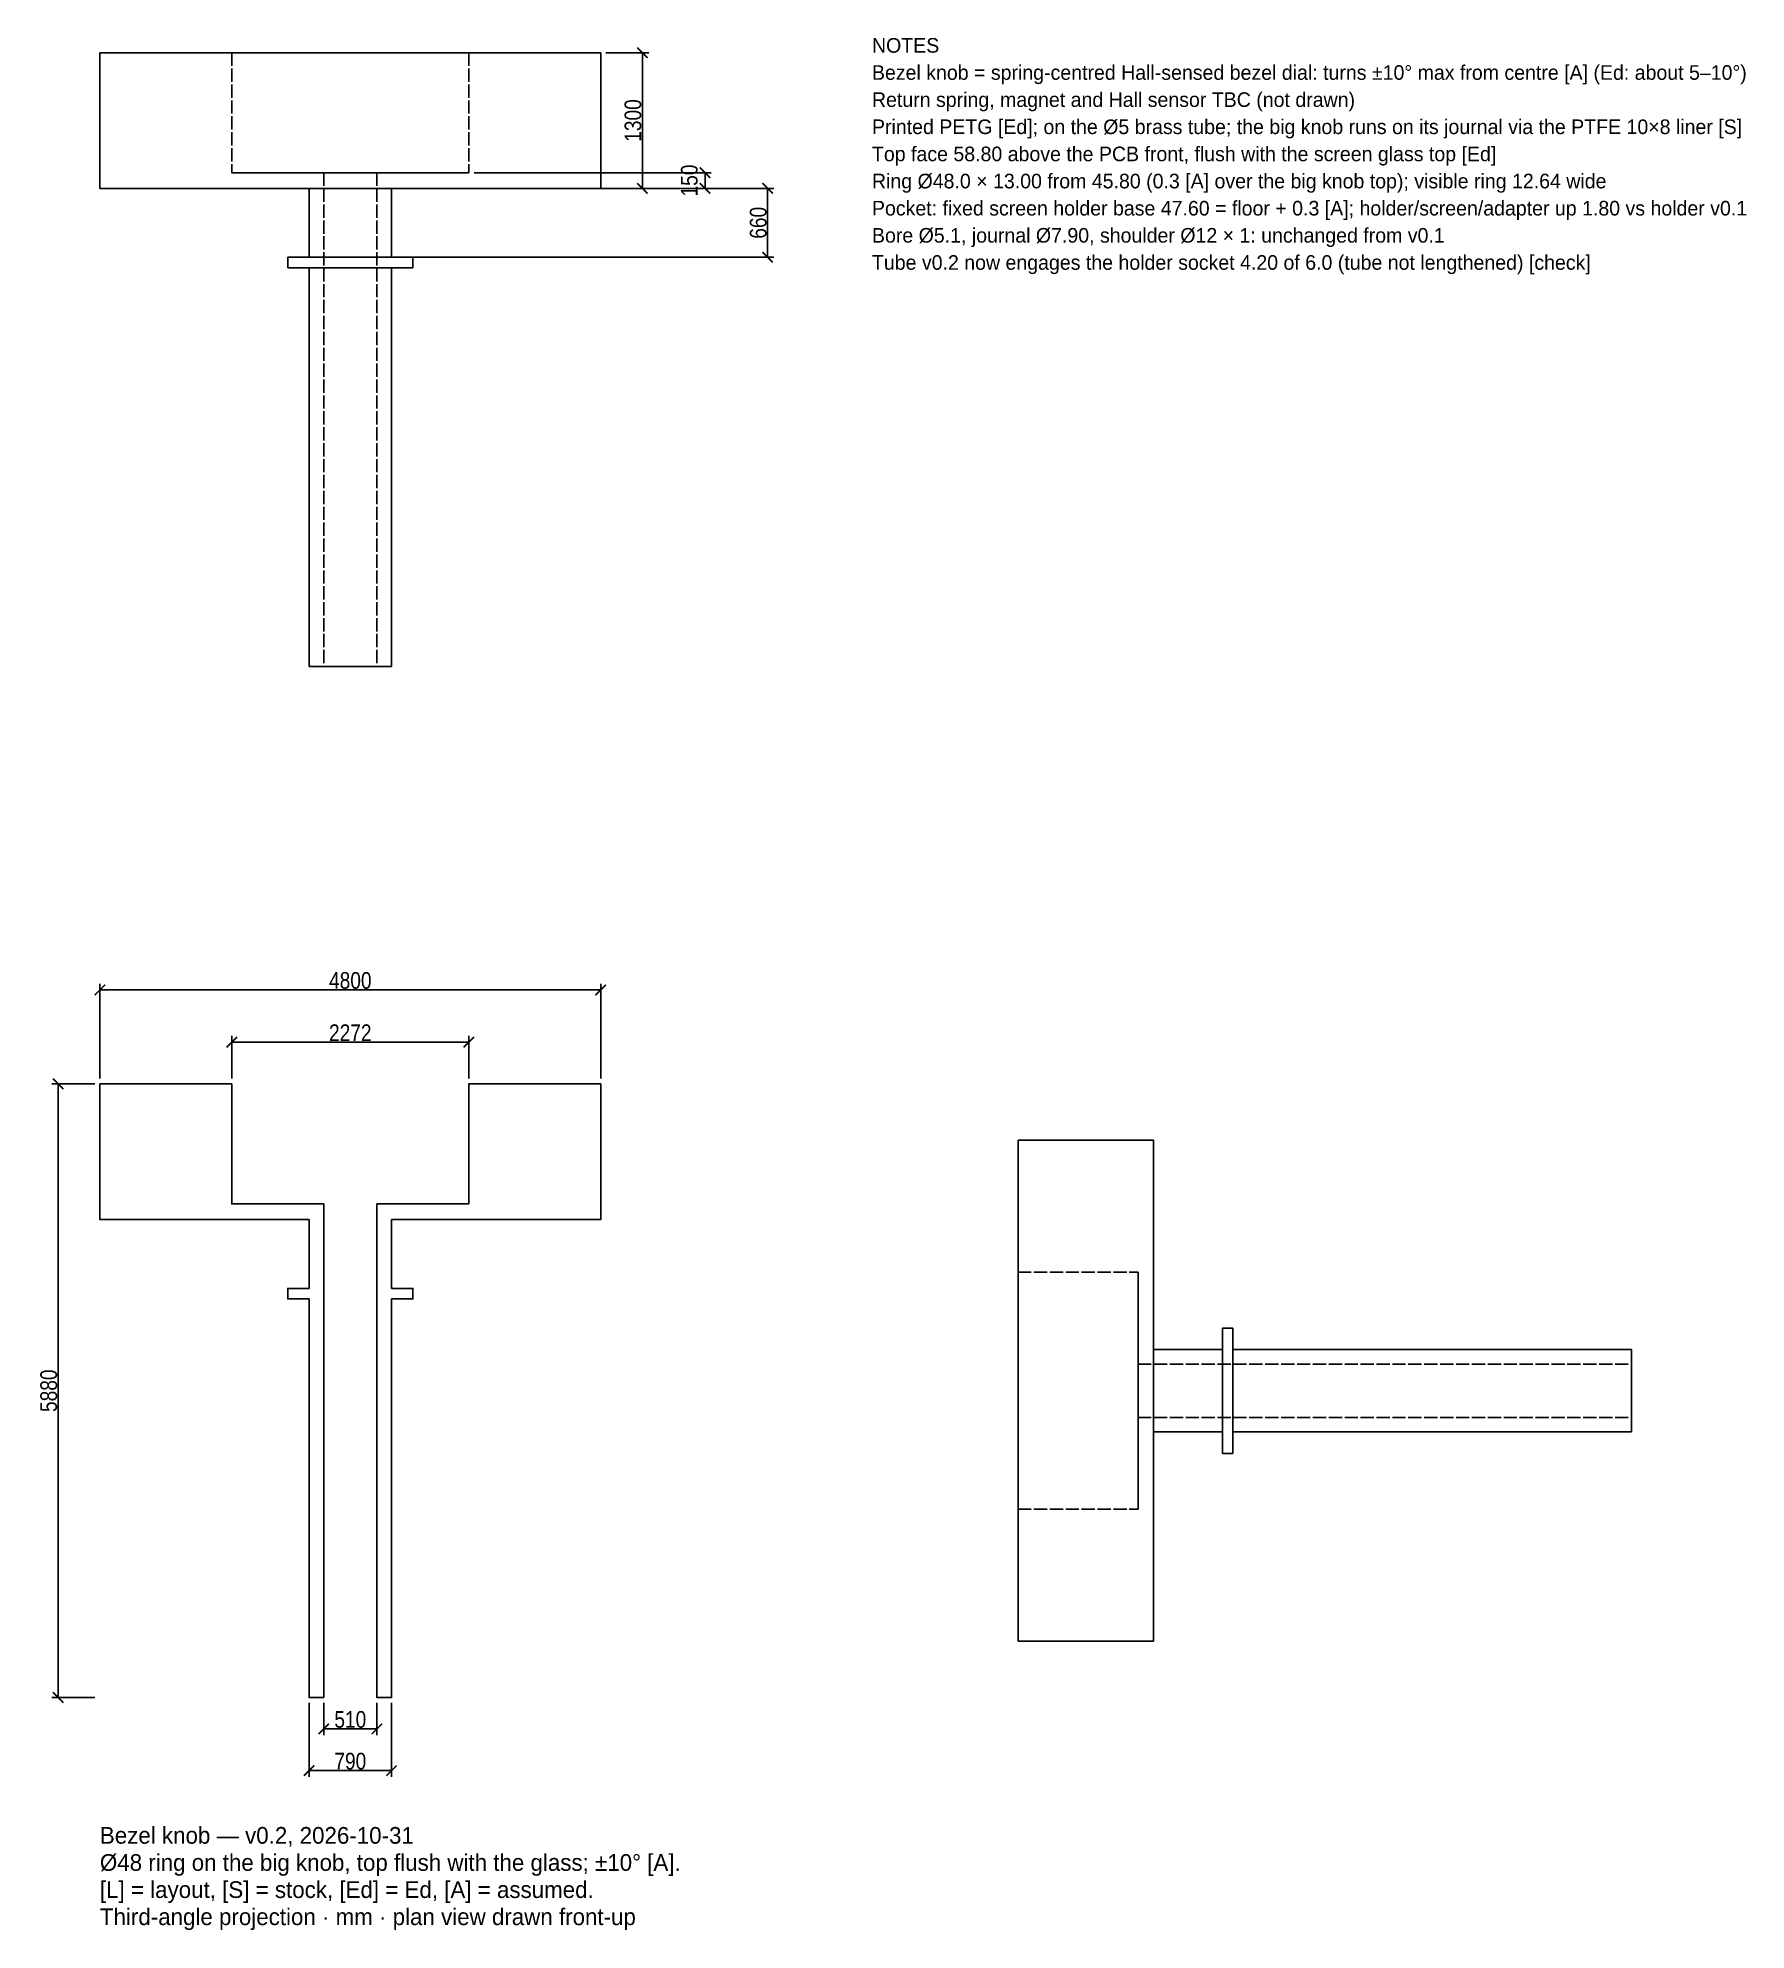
# Model space of a CAD drawing. Header units: millimetres. Extents: x -30 to 134, y -22 to 159.
import ezdxf

# ---------------------------------------------------------------- set-up
doc = ezdxf.new("R2010")
doc.units = ezdxf.units.MM
doc.linetypes.add('DASHED', pattern=[1.524, 1.27, -0.254])
for name, color, linetype in [('DIMS', 3, 'CONTINUOUS'), ('HIDDEN', 8, 'DASHED'), ('TEXT', 7, 'CONTINUOUS'), ('VISIBLE', 7, 'CONTINUOUS')]:
    doc.layers.add(name, color=color, linetype=linetype)
doc.styles.add('OpenSansCondensed-Light', font='OpenSansCondensed-Light.ttf')
doc.dimstyles.new('EZDXF', dxfattribs={"dimtxt": 0.25, "dimasz": 0.175, "dimexe": 0.375, "dimexo": 0.125, "dimgap": 0.1, "dimtad": 1, "dimlfac": 100, "dimzin": 12, "dimdsep": 46, "dimtxsty": 'OpenSansCondensed-Light', "dimblk": 'ARCHTICK', "dimcen": 2.5, "dimazin": 3, "dimtfac": 0.5, "dimtmove": 2, "dimatfit": 3})

msp = doc.modelspace()

# ---------------------------------------------------------------- texts
at = {"layer": 'TEXT'}
for s, height, p in [('NOTES', 1.4, (50, 157.6)), ('Bezel knob = spring-centred Hall-sensed bezel dial: turns ±10° max from centre [A] (Ed: about 5–10°)', 1.4, (50, 155)), ('Return spring, magnet and Hall sensor TBC (not drawn)', 1.4, (50, 152.4)), ('Printed PETG [Ed]; on the Ø5 brass tube; the big knob runs on its journal via the PTFE 10×8 liner [S]', 1.4, (50, 149.8)), ('Top face 58.80 above the PCB front, flush with the screen glass top [Ed]', 1.4, (50, 147.2)), ('Ring Ø48.0 × 13.00 from 45.80 (0.3 [A] over the big knob top); visible ring 12.64 wide', 1.4, (50, 144.6)), ('Pocket: fixed screen holder base 47.60 = floor + 0.3 [A]; holder/screen/adapter up 1.80 vs holder v0.1', 1.4, (50, 142)), ('Bore Ø5.1, journal Ø7.90, shoulder Ø12 × 1: unchanged from v0.1', 1.4, (50, 139.4)), ('Tube v0.2 now engages the holder socket 4.20 of 6.0 (tube not lengthened) [check]', 1.4, (50, 136.8)), ('Bezel knob — v0.2, 2026-10-31', 1.6, (-24, -14)), ('Ø48 ring on the big knob, top flush with the glass; ±10° [A].', 1.6, (-24, -16.6)), ('[L] = layout, [S] = stock, [Ed] = Ed, [A] = assumed.', 1.6, (-24, -19.2)), ('Third-angle projection · mm · plan view drawn front-up', 1.6, (-24, -21.8))]:
    msp.add_text(s, height=height, dxfattribs=at).set_placement(p)

# ---------------------------------------------------------------- blocks, each defined once
blk = doc.blocks.new('_ARCHTICK')
at = {"color": 0, "linetype": 'BYBLOCK', "const_width": 0.15}
blk.add_lwpolyline([(-0.5, -0.5), (0.5, 0.5)], dxfattribs=at)

# ---------------------------------------------------------------- dimensions: what is measured, and where the dimension line sits
at = {"layer": 'DIMS'}
for base, p1, p2 in [((28, 144.6), (24, 144.6), (24, 157.6)), ((34, 144.6), (11.36, 144.6), (11.36, 146.1)), ((40, 138), (3.95, 138), (3.95, 144.6)), ((-28, 0), (-24, 0), (-24, 58.8))]:
    msp.add_linear_dim(base=base, p1=p1, p2=p2, angle=90, dimstyle='EZDXF', override={"dimtxt": 1.6, "dimasz": 1, "dimexe": 0.6, "dimexo": 0.5, "dimdec": 2}, dxfattribs=at).render()
for base, p1, p2 in [((-24, 67.8), (-24, 58.8), (24, 58.8)), ((-11.36, 62.8), (-11.36, 58.8), (11.36, 58.8)), ((-3.95, -7), (-3.95, 0), (3.95, 0)), ((-2.55, -3), (-2.55, 0), (2.55, 0))]:
    msp.add_linear_dim(base=base, p1=p1, p2=p2, dimstyle='EZDXF', override={"dimtxt": 1.6, "dimasz": 1, "dimexe": 0.6, "dimexo": 0.5, "dimdec": 2}, dxfattribs=at).render()

# ---------------------------------------------------------------- linework, layer by layer
at = {"layer": 'HIDDEN'}
for points in [[(-24, 157.6), (-23.2381, 157.6), (-22.47619, 157.6), (-21.71429, 157.6), (-20.95238, 157.6), (-20.19048, 157.6), (-19.42857, 157.6), (-18.66667, 157.6), (-17.90476, 157.6), (-17.14286, 157.6), (-16.38095, 157.6), (-15.61905, 157.6), (-14.85714, 157.6), (-14.09524, 157.6), (-13.33333, 157.6), (-12.57143, 157.6), (-11.80952, 157.6), (-11.04762, 157.6), (-10.28571, 157.6), (-9.52381, 157.6), (-8.7619, 157.6), (-8, 157.6), (-7.2381, 157.6), (-6.47619, 157.6), (-5.71429, 157.6), (-4.95238, 157.6), (-4.19048, 157.6), (-3.42857, 157.6), (-2.66667, 157.6), (-1.90476, 157.6), (-1.14286, 157.6), (-0.38095, 157.6), (0.38095, 157.6), (1.14286, 157.6), (1.90476, 157.6), (2.66667, 157.6), (3.42857, 157.6), (4.19048, 157.6), (4.95238, 157.6), (5.71429, 157.6), (6.47619, 157.6), (7.2381, 157.6), (8, 157.6), (8.7619, 157.6), (9.52381, 157.6), (10.28571, 157.6), (11.04762, 157.6), (11.80952, 157.6), (12.57143, 157.6), (13.33333, 157.6), (14.09524, 157.6), (14.85714, 157.6), (15.61905, 157.6), (16.38095, 157.6), (17.14286, 157.6), (17.90476, 157.6), (18.66667, 157.6), (19.42857, 157.6), (20.19048, 157.6), (20.95238, 157.6), (21.71429, 157.6), (22.47619, 157.6), (23.2381, 157.6), (24, 157.6)], [(11.36, 157.6), (10.99937, 157.6), (10.63873, 157.6), (10.2781, 157.6), (9.91746, 157.6), (9.55683, 157.6), (9.19619, 157.6), (8.83556, 157.6), (8.47492, 157.6), (8.11429, 157.6), (7.75365, 157.6), (7.39302, 157.6), (7.03238, 157.6), (6.67175, 157.6), (6.31111, 157.6), (5.95048, 157.6), (5.58984, 157.6), (5.22921, 157.6), (4.86857, 157.6), (4.50794, 157.6), (4.1473, 157.6), (3.78667, 157.6), (3.42603, 157.6), (3.0654, 157.6), (2.70476, 157.6), (2.34413, 157.6), (1.98349, 157.6), (1.62286, 157.6), (1.26222, 157.6), (0.90159, 157.6), (0.54095, 157.6), (0.18032, 157.6), (-0.18032, 157.6), (-0.54095, 157.6), (-0.90159, 157.6), (-1.26222, 157.6), (-1.62286, 157.6), (-1.98349, 157.6), (-2.34413, 157.6), (-2.70476, 157.6), (-3.0654, 157.6), (-3.42603, 157.6), (-3.78667, 157.6), (-4.1473, 157.6), (-4.50794, 157.6), (-4.86857, 157.6), (-5.22921, 157.6), (-5.58984, 157.6), (-5.95048, 157.6), (-6.31111, 157.6), (-6.67175, 157.6), (-7.03238, 157.6), (-7.39302, 157.6), (-7.75365, 157.6), (-8.11429, 157.6), (-8.47492, 157.6), (-8.83556, 157.6), (-9.19619, 157.6), (-9.55683, 157.6), (-9.91746, 157.6), (-10.2781, 157.6), (-10.63873, 157.6), (-10.99937, 157.6), (-11.36, 157.6)], [(-11.36, 157.6), (-10.99937, 157.6), (-10.63873, 157.6), (-10.2781, 157.6), (-9.91746, 157.6), (-9.55683, 157.6), (-9.19619, 157.6), (-8.83556, 157.6), (-8.47492, 157.6), (-8.11429, 157.6), (-7.75365, 157.6), (-7.39302, 157.6), (-7.03238, 157.6), (-6.67175, 157.6), (-6.31111, 157.6), (-5.95048, 157.6), (-5.58984, 157.6), (-5.22921, 157.6), (-4.86857, 157.6), (-4.50794, 157.6), (-4.1473, 157.6), (-3.78667, 157.6), (-3.42603, 157.6), (-3.0654, 157.6), (-2.70476, 157.6), (-2.34413, 157.6), (-1.98349, 157.6), (-1.62286, 157.6), (-1.26222, 157.6), (-0.90159, 157.6), (-0.54095, 157.6), (-0.18032, 157.6), (0.18032, 157.6), (0.54095, 157.6), (0.90159, 157.6), (1.26222, 157.6), (1.62286, 157.6), (1.98349, 157.6), (2.34413, 157.6), (2.70476, 157.6), (3.0654, 157.6), (3.42603, 157.6), (3.78667, 157.6), (4.1473, 157.6), (4.50794, 157.6), (4.86857, 157.6), (5.22921, 157.6), (5.58984, 157.6), (5.95048, 157.6), (6.31111, 157.6), (6.67175, 157.6), (7.03238, 157.6), (7.39302, 157.6), (7.75365, 157.6), (8.11429, 157.6), (8.47492, 157.6), (8.83556, 157.6), (9.19619, 157.6), (9.55683, 157.6), (9.91746, 157.6), (10.2781, 157.6), (10.63873, 157.6), (10.99937, 157.6), (11.36, 157.6)], [(-11.36, 157.6), (-11.36, 146.1)], [(11.36, 157.6), (11.36, 146.1)], [(11.36, 146.1), (10.99937, 146.1), (10.63873, 146.1), (10.2781, 146.1), (9.91746, 146.1), (9.55683, 146.1), (9.19619, 146.1), (8.83556, 146.1), (8.47492, 146.1), (8.11429, 146.1), (7.75365, 146.1), (7.39302, 146.1), (7.03238, 146.1), (6.67175, 146.1), (6.31111, 146.1), (5.95048, 146.1), (5.58984, 146.1), (5.22921, 146.1), (4.86857, 146.1), (4.50794, 146.1), (4.1473, 146.1), (3.78667, 146.1), (3.42603, 146.1), (3.0654, 146.1), (2.70476, 146.1), (2.34413, 146.1), (1.98349, 146.1), (1.62286, 146.1), (1.26222, 146.1), (0.90159, 146.1), (0.54095, 146.1), (0.18032, 146.1), (-0.18032, 146.1), (-0.54095, 146.1), (-0.90159, 146.1), (-1.26222, 146.1), (-1.62286, 146.1), (-1.98349, 146.1), (-2.34413, 146.1), (-2.70476, 146.1), (-3.0654, 146.1), (-3.42603, 146.1), (-3.78667, 146.1), (-4.1473, 146.1), (-4.50794, 146.1), (-4.86857, 146.1), (-5.22921, 146.1), (-5.58984, 146.1), (-5.95048, 146.1), (-6.31111, 146.1), (-6.67175, 146.1), (-7.03238, 146.1), (-7.39302, 146.1), (-7.75365, 146.1), (-8.11429, 146.1), (-8.47492, 146.1), (-8.83556, 146.1), (-9.19619, 146.1), (-9.55683, 146.1), (-9.91746, 146.1), (-10.2781, 146.1), (-10.63873, 146.1), (-10.99937, 146.1), (-11.36, 146.1)], [(-11.36, 146.1), (-10.99937, 146.1), (-10.63873, 146.1), (-10.2781, 146.1), (-9.91746, 146.1), (-9.55683, 146.1), (-9.19619, 146.1), (-8.83556, 146.1), (-8.47492, 146.1), (-8.11429, 146.1), (-7.75365, 146.1), (-7.39302, 146.1), (-7.03238, 146.1), (-6.67175, 146.1), (-6.31111, 146.1), (-5.95048, 146.1), (-5.58984, 146.1), (-5.22921, 146.1), (-4.86857, 146.1), (-4.50794, 146.1), (-4.1473, 146.1), (-3.78667, 146.1), (-3.42603, 146.1), (-3.0654, 146.1), (-2.70476, 146.1), (-2.34413, 146.1), (-1.98349, 146.1), (-1.62286, 146.1), (-1.26222, 146.1), (-0.90159, 146.1), (-0.54095, 146.1), (-0.18032, 146.1), (0.18032, 146.1), (0.54095, 146.1), (0.90159, 146.1), (1.26222, 146.1), (1.62286, 146.1), (1.98349, 146.1), (2.34413, 146.1), (2.70476, 146.1), (3.0654, 146.1), (3.42603, 146.1), (3.78667, 146.1), (4.1473, 146.1), (4.50794, 146.1), (4.86857, 146.1), (5.22921, 146.1), (5.58984, 146.1), (5.95048, 146.1), (6.31111, 146.1), (6.67175, 146.1), (7.03238, 146.1), (7.39302, 146.1), (7.75365, 146.1), (8.11429, 146.1), (8.47492, 146.1), (8.83556, 146.1), (9.19619, 146.1), (9.55683, 146.1), (9.91746, 146.1), (10.2781, 146.1), (10.63873, 146.1), (10.99937, 146.1), (11.36, 146.1)], [(2.55, 146.1), (2.46905, 146.1), (2.3881, 146.1), (2.30714, 146.1), (2.22619, 146.1), (2.14524, 146.1), (2.06429, 146.1), (1.98333, 146.1), (1.90238, 146.1), (1.82143, 146.1), (1.74048, 146.1), (1.65952, 146.1), (1.57857, 146.1), (1.49762, 146.1), (1.41667, 146.1), (1.33571, 146.1), (1.25476, 146.1), (1.17381, 146.1), (1.09286, 146.1), (1.0119, 146.1), (0.93095, 146.1), (0.85, 146.1), (0.76905, 146.1), (0.6881, 146.1), (0.60714, 146.1), (0.52619, 146.1), (0.44524, 146.1), (0.36429, 146.1), (0.28333, 146.1), (0.20238, 146.1), (0.12143, 146.1), (0.04048, 146.1), (-0.04048, 146.1), (-0.12143, 146.1), (-0.20238, 146.1), (-0.28333, 146.1), (-0.36429, 146.1), (-0.44524, 146.1), (-0.52619, 146.1), (-0.60714, 146.1), (-0.6881, 146.1), (-0.76905, 146.1), (-0.85, 146.1), (-0.93095, 146.1), (-1.0119, 146.1), (-1.09286, 146.1), (-1.17381, 146.1), (-1.25476, 146.1), (-1.33571, 146.1), (-1.41667, 146.1), (-1.49762, 146.1), (-1.57857, 146.1), (-1.65952, 146.1), (-1.74048, 146.1), (-1.82143, 146.1), (-1.90238, 146.1), (-1.98333, 146.1), (-2.06429, 146.1), (-2.14524, 146.1), (-2.22619, 146.1), (-2.30714, 146.1), (-2.3881, 146.1), (-2.46905, 146.1), (-2.55, 146.1)], [(-2.55, 146.1), (-2.46905, 146.1), (-2.3881, 146.1), (-2.30714, 146.1), (-2.22619, 146.1), (-2.14524, 146.1), (-2.06429, 146.1), (-1.98333, 146.1), (-1.90238, 146.1), (-1.82143, 146.1), (-1.74048, 146.1), (-1.65952, 146.1), (-1.57857, 146.1), (-1.49762, 146.1), (-1.41667, 146.1), (-1.33571, 146.1), (-1.25476, 146.1), (-1.17381, 146.1), (-1.09286, 146.1), (-1.0119, 146.1), (-0.93095, 146.1), (-0.85, 146.1), (-0.76905, 146.1), (-0.6881, 146.1), (-0.60714, 146.1), (-0.52619, 146.1), (-0.44524, 146.1), (-0.36429, 146.1), (-0.28333, 146.1), (-0.20238, 146.1), (-0.12143, 146.1), (-0.04048, 146.1), (0.04048, 146.1), (0.12143, 146.1), (0.20238, 146.1), (0.28333, 146.1), (0.36429, 146.1), (0.44524, 146.1), (0.52619, 146.1), (0.60714, 146.1), (0.6881, 146.1), (0.76905, 146.1), (0.85, 146.1), (0.93095, 146.1), (1.0119, 146.1), (1.09286, 146.1), (1.17381, 146.1), (1.25476, 146.1), (1.33571, 146.1), (1.41667, 146.1), (1.49762, 146.1), (1.57857, 146.1), (1.65952, 146.1), (1.74048, 146.1), (1.82143, 146.1), (1.90238, 146.1), (1.98333, 146.1), (2.06429, 146.1), (2.14524, 146.1), (2.22619, 146.1), (2.30714, 146.1), (2.3881, 146.1), (2.46905, 146.1), (2.55, 146.1)], [(-2.55, 146.1), (-2.55, 98.8)], [(2.55, 146.1), (2.55, 98.8)], [(-24, 144.6), (-23.2381, 144.6), (-22.47619, 144.6), (-21.71429, 144.6), (-20.95238, 144.6), (-20.19048, 144.6), (-19.42857, 144.6), (-18.66667, 144.6), (-17.90476, 144.6), (-17.14286, 144.6), (-16.38095, 144.6), (-15.61905, 144.6), (-14.85714, 144.6), (-14.09524, 144.6), (-13.33333, 144.6), (-12.57143, 144.6), (-11.80952, 144.6), (-11.04762, 144.6), (-10.28571, 144.6), (-9.52381, 144.6), (-8.7619, 144.6), (-8, 144.6), (-7.2381, 144.6), (-6.47619, 144.6), (-5.71429, 144.6), (-4.95238, 144.6), (-4.19048, 144.6), (-3.42857, 144.6), (-2.66667, 144.6), (-1.90476, 144.6), (-1.14286, 144.6), (-0.38095, 144.6), (0.38095, 144.6), (1.14286, 144.6), (1.90476, 144.6), (2.66667, 144.6), (3.42857, 144.6), (4.19048, 144.6), (4.95238, 144.6), (5.71429, 144.6), (6.47619, 144.6), (7.2381, 144.6), (8, 144.6), (8.7619, 144.6), (9.52381, 144.6), (10.28571, 144.6), (11.04762, 144.6), (11.80952, 144.6), (12.57143, 144.6), (13.33333, 144.6), (14.09524, 144.6), (14.85714, 144.6), (15.61905, 144.6), (16.38095, 144.6), (17.14286, 144.6), (17.90476, 144.6), (18.66667, 144.6), (19.42857, 144.6), (20.19048, 144.6), (20.95238, 144.6), (21.71429, 144.6), (22.47619, 144.6), (23.2381, 144.6), (24, 144.6)], [(3.95, 144.6), (3.8246, 144.6), (3.69921, 144.6), (3.57381, 144.6), (3.44841, 144.6), (3.32302, 144.6), (3.19762, 144.6), (3.07222, 144.6), (2.94683, 144.6), (2.82143, 144.6), (2.69603, 144.6), (2.57063, 144.6), (2.44524, 144.6), (2.31984, 144.6), (2.19444, 144.6), (2.06905, 144.6), (1.94365, 144.6), (1.81825, 144.6), (1.69286, 144.6), (1.56746, 144.6), (1.44206, 144.6), (1.31667, 144.6), (1.19127, 144.6), (1.06587, 144.6), (0.94048, 144.6), (0.81508, 144.6), (0.68968, 144.6), (0.56429, 144.6), (0.43889, 144.6), (0.31349, 144.6), (0.1881, 144.6), (0.0627, 144.6), (-0.0627, 144.6), (-0.1881, 144.6), (-0.31349, 144.6), (-0.43889, 144.6), (-0.56429, 144.6), (-0.68968, 144.6), (-0.81508, 144.6), (-0.94048, 144.6), (-1.06587, 144.6), (-1.19127, 144.6), (-1.31667, 144.6), (-1.44206, 144.6), (-1.56746, 144.6), (-1.69286, 144.6), (-1.81825, 144.6), (-1.94365, 144.6), (-2.06905, 144.6), (-2.19444, 144.6), (-2.31984, 144.6), (-2.44524, 144.6), (-2.57063, 144.6), (-2.69603, 144.6), (-2.82143, 144.6), (-2.94683, 144.6), (-3.07222, 144.6), (-3.19762, 144.6), (-3.32302, 144.6), (-3.44841, 144.6), (-3.57381, 144.6), (-3.69921, 144.6), (-3.8246, 144.6), (-3.95, 144.6)], [(-3.95, 144.6), (-3.8246, 144.6), (-3.69921, 144.6), (-3.57381, 144.6), (-3.44841, 144.6), (-3.32302, 144.6), (-3.19762, 144.6), (-3.07222, 144.6), (-2.94683, 144.6), (-2.82143, 144.6), (-2.69603, 144.6), (-2.57063, 144.6), (-2.44524, 144.6), (-2.31984, 144.6), (-2.19444, 144.6), (-2.06905, 144.6), (-1.94365, 144.6), (-1.81825, 144.6), (-1.69286, 144.6), (-1.56746, 144.6), (-1.44206, 144.6), (-1.31667, 144.6), (-1.19127, 144.6), (-1.06587, 144.6), (-0.94048, 144.6), (-0.81508, 144.6), (-0.68968, 144.6), (-0.56429, 144.6), (-0.43889, 144.6), (-0.31349, 144.6), (-0.1881, 144.6), (-0.0627, 144.6), (0.0627, 144.6), (0.1881, 144.6), (0.31349, 144.6), (0.43889, 144.6), (0.56429, 144.6), (0.68968, 144.6), (0.81508, 144.6), (0.94048, 144.6), (1.06587, 144.6), (1.19127, 144.6), (1.31667, 144.6), (1.44206, 144.6), (1.56746, 144.6), (1.69286, 144.6), (1.81825, 144.6), (1.94365, 144.6), (2.06905, 144.6), (2.19444, 144.6), (2.31984, 144.6), (2.44524, 144.6), (2.57063, 144.6), (2.69603, 144.6), (2.82143, 144.6), (2.94683, 144.6), (3.07222, 144.6), (3.19762, 144.6), (3.32302, 144.6), (3.44841, 144.6), (3.57381, 144.6), (3.69921, 144.6), (3.8246, 144.6), (3.95, 144.6)], [(-6, 138), (-5.80952, 138), (-5.61905, 138), (-5.42857, 138), (-5.2381, 138), (-5.04762, 138), (-4.85714, 138), (-4.66667, 138), (-4.47619, 138), (-4.28571, 138), (-4.09524, 138), (-3.90476, 138), (-3.71429, 138), (-3.52381, 138), (-3.33333, 138), (-3.14286, 138), (-2.95238, 138), (-2.7619, 138), (-2.57143, 138), (-2.38095, 138), (-2.19048, 138), (-2, 138), (-1.80952, 138), (-1.61905, 138), (-1.42857, 138), (-1.2381, 138), (-1.04762, 138), (-0.85714, 138), (-0.66667, 138), (-0.47619, 138), (-0.28571, 138), (-0.09524, 138), (0.09524, 138), (0.28571, 138), (0.47619, 138), (0.66667, 138), (0.85714, 138), (1.04762, 138), (1.2381, 138), (1.42857, 138), (1.61905, 138), (1.80952, 138), (2, 138), (2.19048, 138), (2.38095, 138), (2.57143, 138), (2.7619, 138), (2.95238, 138), (3.14286, 138), (3.33333, 138), (3.52381, 138), (3.71429, 138), (3.90476, 138), (4.09524, 138), (4.28571, 138), (4.47619, 138), (4.66667, 138), (4.85714, 138), (5.04762, 138), (5.2381, 138), (5.42857, 138), (5.61905, 138), (5.80952, 138), (6, 138)], [(3.95, 138), (3.8246, 138), (3.69921, 138), (3.57381, 138), (3.44841, 138), (3.32302, 138), (3.19762, 138), (3.07222, 138), (2.94683, 138), (2.82143, 138), (2.69603, 138), (2.57063, 138), (2.44524, 138), (2.31984, 138), (2.19444, 138), (2.06905, 138), (1.94365, 138), (1.81825, 138), (1.69286, 138), (1.56746, 138), (1.44206, 138), (1.31667, 138), (1.19127, 138), (1.06587, 138), (0.94048, 138), (0.81508, 138), (0.68968, 138), (0.56429, 138), (0.43889, 138), (0.31349, 138), (0.1881, 138), (0.0627, 138), (-0.0627, 138), (-0.1881, 138), (-0.31349, 138), (-0.43889, 138), (-0.56429, 138), (-0.68968, 138), (-0.81508, 138), (-0.94048, 138), (-1.06587, 138), (-1.19127, 138), (-1.31667, 138), (-1.44206, 138), (-1.56746, 138), (-1.69286, 138), (-1.81825, 138), (-1.94365, 138), (-2.06905, 138), (-2.19444, 138), (-2.31984, 138), (-2.44524, 138), (-2.57063, 138), (-2.69603, 138), (-2.82143, 138), (-2.94683, 138), (-3.07222, 138), (-3.19762, 138), (-3.32302, 138), (-3.44841, 138), (-3.57381, 138), (-3.69921, 138), (-3.8246, 138), (-3.95, 138)], [(-3.95, 138), (-3.8246, 138), (-3.69921, 138), (-3.57381, 138), (-3.44841, 138), (-3.32302, 138), (-3.19762, 138), (-3.07222, 138), (-2.94683, 138), (-2.82143, 138), (-2.69603, 138), (-2.57063, 138), (-2.44524, 138), (-2.31984, 138), (-2.19444, 138), (-2.06905, 138), (-1.94365, 138), (-1.81825, 138), (-1.69286, 138), (-1.56746, 138), (-1.44206, 138), (-1.31667, 138), (-1.19127, 138), (-1.06587, 138), (-0.94048, 138), (-0.81508, 138), (-0.68968, 138), (-0.56429, 138), (-0.43889, 138), (-0.31349, 138), (-0.1881, 138), (-0.0627, 138), (0.0627, 138), (0.1881, 138), (0.31349, 138), (0.43889, 138), (0.56429, 138), (0.68968, 138), (0.81508, 138), (0.94048, 138), (1.06587, 138), (1.19127, 138), (1.31667, 138), (1.44206, 138), (1.56746, 138), (1.69286, 138), (1.81825, 138), (1.94365, 138), (2.06905, 138), (2.19444, 138), (2.31984, 138), (2.44524, 138), (2.57063, 138), (2.69603, 138), (2.82143, 138), (2.94683, 138), (3.07222, 138), (3.19762, 138), (3.32302, 138), (3.44841, 138), (3.57381, 138), (3.69921, 138), (3.8246, 138), (3.95, 138)], [(-6, 137), (-5.80952, 137), (-5.61905, 137), (-5.42857, 137), (-5.2381, 137), (-5.04762, 137), (-4.85714, 137), (-4.66667, 137), (-4.47619, 137), (-4.28571, 137), (-4.09524, 137), (-3.90476, 137), (-3.71429, 137), (-3.52381, 137), (-3.33333, 137), (-3.14286, 137), (-2.95238, 137), (-2.7619, 137), (-2.57143, 137), (-2.38095, 137), (-2.19048, 137), (-2, 137), (-1.80952, 137), (-1.61905, 137), (-1.42857, 137), (-1.2381, 137), (-1.04762, 137), (-0.85714, 137), (-0.66667, 137), (-0.47619, 137), (-0.28571, 137), (-0.09524, 137), (0.09524, 137), (0.28571, 137), (0.47619, 137), (0.66667, 137), (0.85714, 137), (1.04762, 137), (1.2381, 137), (1.42857, 137), (1.61905, 137), (1.80952, 137), (2, 137), (2.19048, 137), (2.38095, 137), (2.57143, 137), (2.7619, 137), (2.95238, 137), (3.14286, 137), (3.33333, 137), (3.52381, 137), (3.71429, 137), (3.90476, 137), (4.09524, 137), (4.28571, 137), (4.47619, 137), (4.66667, 137), (4.85714, 137), (5.04762, 137), (5.2381, 137), (5.42857, 137), (5.61905, 137), (5.80952, 137), (6, 137)], [(3.95, 137), (3.8246, 137), (3.69921, 137), (3.57381, 137), (3.44841, 137), (3.32302, 137), (3.19762, 137), (3.07222, 137), (2.94683, 137), (2.82143, 137), (2.69603, 137), (2.57063, 137), (2.44524, 137), (2.31984, 137), (2.19444, 137), (2.06905, 137), (1.94365, 137), (1.81825, 137), (1.69286, 137), (1.56746, 137), (1.44206, 137), (1.31667, 137), (1.19127, 137), (1.06587, 137), (0.94048, 137), (0.81508, 137), (0.68968, 137), (0.56429, 137), (0.43889, 137), (0.31349, 137), (0.1881, 137), (0.0627, 137), (-0.0627, 137), (-0.1881, 137), (-0.31349, 137), (-0.43889, 137), (-0.56429, 137), (-0.68968, 137), (-0.81508, 137), (-0.94048, 137), (-1.06587, 137), (-1.19127, 137), (-1.31667, 137), (-1.44206, 137), (-1.56746, 137), (-1.69286, 137), (-1.81825, 137), (-1.94365, 137), (-2.06905, 137), (-2.19444, 137), (-2.31984, 137), (-2.44524, 137), (-2.57063, 137), (-2.69603, 137), (-2.82143, 137), (-2.94683, 137), (-3.07222, 137), (-3.19762, 137), (-3.32302, 137), (-3.44841, 137), (-3.57381, 137), (-3.69921, 137), (-3.8246, 137), (-3.95, 137)], [(-3.95, 137), (-3.8246, 137), (-3.69921, 137), (-3.57381, 137), (-3.44841, 137), (-3.32302, 137), (-3.19762, 137), (-3.07222, 137), (-2.94683, 137), (-2.82143, 137), (-2.69603, 137), (-2.57063, 137), (-2.44524, 137), (-2.31984, 137), (-2.19444, 137), (-2.06905, 137), (-1.94365, 137), (-1.81825, 137), (-1.69286, 137), (-1.56746, 137), (-1.44206, 137), (-1.31667, 137), (-1.19127, 137), (-1.06587, 137), (-0.94048, 137), (-0.81508, 137), (-0.68968, 137), (-0.56429, 137), (-0.43889, 137), (-0.31349, 137), (-0.1881, 137), (-0.0627, 137), (0.0627, 137), (0.1881, 137), (0.31349, 137), (0.43889, 137), (0.56429, 137), (0.68968, 137), (0.81508, 137), (0.94048, 137), (1.06587, 137), (1.19127, 137), (1.31667, 137), (1.44206, 137), (1.56746, 137), (1.69286, 137), (1.81825, 137), (1.94365, 137), (2.06905, 137), (2.19444, 137), (2.31984, 137), (2.44524, 137), (2.57063, 137), (2.69603, 137), (2.82143, 137), (2.94683, 137), (3.07222, 137), (3.19762, 137), (3.32302, 137), (3.44841, 137), (3.57381, 137), (3.69921, 137), (3.8246, 137), (3.95, 137)], [(-3.95, 98.8), (-3.8246, 98.8), (-3.69921, 98.8), (-3.57381, 98.8), (-3.44841, 98.8), (-3.32302, 98.8), (-3.19762, 98.8), (-3.07222, 98.8), (-2.94683, 98.8), (-2.82143, 98.8), (-2.69603, 98.8), (-2.57063, 98.8), (-2.44524, 98.8), (-2.31984, 98.8), (-2.19444, 98.8), (-2.06905, 98.8), (-1.94365, 98.8), (-1.81825, 98.8), (-1.69286, 98.8), (-1.56746, 98.8), (-1.44206, 98.8), (-1.31667, 98.8), (-1.19127, 98.8), (-1.06587, 98.8), (-0.94048, 98.8), (-0.81508, 98.8), (-0.68968, 98.8), (-0.56429, 98.8), (-0.43889, 98.8), (-0.31349, 98.8), (-0.1881, 98.8), (-0.0627, 98.8), (0.0627, 98.8), (0.1881, 98.8), (0.31349, 98.8), (0.43889, 98.8), (0.56429, 98.8), (0.68968, 98.8), (0.81508, 98.8), (0.94048, 98.8), (1.06587, 98.8), (1.19127, 98.8), (1.31667, 98.8), (1.44206, 98.8), (1.56746, 98.8), (1.69286, 98.8), (1.81825, 98.8), (1.94365, 98.8), (2.06905, 98.8), (2.19444, 98.8), (2.31984, 98.8), (2.44524, 98.8), (2.57063, 98.8), (2.69603, 98.8), (2.82143, 98.8), (2.94683, 98.8), (3.07222, 98.8), (3.19762, 98.8), (3.32302, 98.8), (3.44841, 98.8), (3.57381, 98.8), (3.69921, 98.8), (3.8246, 98.8), (3.95, 98.8)], [(2.55, 98.8), (2.46905, 98.8), (2.3881, 98.8), (2.30714, 98.8), (2.22619, 98.8), (2.14524, 98.8), (2.06429, 98.8), (1.98333, 98.8), (1.90238, 98.8), (1.82143, 98.8), (1.74048, 98.8), (1.65952, 98.8), (1.57857, 98.8), (1.49762, 98.8), (1.41667, 98.8), (1.33571, 98.8), (1.25476, 98.8), (1.17381, 98.8), (1.09286, 98.8), (1.0119, 98.8), (0.93095, 98.8), (0.85, 98.8), (0.76905, 98.8), (0.6881, 98.8), (0.60714, 98.8), (0.52619, 98.8), (0.44524, 98.8), (0.36429, 98.8), (0.28333, 98.8), (0.20238, 98.8), (0.12143, 98.8), (0.04048, 98.8), (-0.04048, 98.8), (-0.12143, 98.8), (-0.20238, 98.8), (-0.28333, 98.8), (-0.36429, 98.8), (-0.44524, 98.8), (-0.52619, 98.8), (-0.60714, 98.8), (-0.6881, 98.8), (-0.76905, 98.8), (-0.85, 98.8), (-0.93095, 98.8), (-1.0119, 98.8), (-1.09286, 98.8), (-1.17381, 98.8), (-1.25476, 98.8), (-1.33571, 98.8), (-1.41667, 98.8), (-1.49762, 98.8), (-1.57857, 98.8), (-1.65952, 98.8), (-1.74048, 98.8), (-1.82143, 98.8), (-1.90238, 98.8), (-1.98333, 98.8), (-2.06429, 98.8), (-2.14524, 98.8), (-2.22619, 98.8), (-2.30714, 98.8), (-2.3881, 98.8), (-2.46905, 98.8), (-2.55, 98.8)], [(-2.55, 98.8), (-2.46905, 98.8), (-2.3881, 98.8), (-2.30714, 98.8), (-2.22619, 98.8), (-2.14524, 98.8), (-2.06429, 98.8), (-1.98333, 98.8), (-1.90238, 98.8), (-1.82143, 98.8), (-1.74048, 98.8), (-1.65952, 98.8), (-1.57857, 98.8), (-1.49762, 98.8), (-1.41667, 98.8), (-1.33571, 98.8), (-1.25476, 98.8), (-1.17381, 98.8), (-1.09286, 98.8), (-1.0119, 98.8), (-0.93095, 98.8), (-0.85, 98.8), (-0.76905, 98.8), (-0.6881, 98.8), (-0.60714, 98.8), (-0.52619, 98.8), (-0.44524, 98.8), (-0.36429, 98.8), (-0.28333, 98.8), (-0.20238, 98.8), (-0.12143, 98.8), (-0.04048, 98.8), (0.04048, 98.8), (0.12143, 98.8), (0.20238, 98.8), (0.28333, 98.8), (0.36429, 98.8), (0.44524, 98.8), (0.52619, 98.8), (0.60714, 98.8), (0.6881, 98.8), (0.76905, 98.8), (0.85, 98.8), (0.93095, 98.8), (1.0119, 98.8), (1.09286, 98.8), (1.17381, 98.8), (1.25476, 98.8), (1.33571, 98.8), (1.41667, 98.8), (1.49762, 98.8), (1.57857, 98.8), (1.65952, 98.8), (1.74048, 98.8), (1.82143, 98.8), (1.90238, 98.8), (1.98333, 98.8), (2.06429, 98.8), (2.14524, 98.8), (2.22619, 98.8), (2.30714, 98.8), (2.3881, 98.8), (2.46905, 98.8), (2.55, 98.8)], [(64, 53.4), (64, 52.6381), (64, 51.87619), (64, 51.11429), (64, 50.35238), (64, 49.59048), (64, 48.82857), (64, 48.06667), (64, 47.30476), (64, 46.54286), (64, 45.78095), (64, 45.01905), (64, 44.25714), (64, 43.49524), (64, 42.73333), (64, 41.97143), (64, 41.20952), (64, 40.44762), (64, 39.68571), (64, 38.92381), (64, 38.1619), (64, 37.4), (64, 36.6381), (64, 35.87619), (64, 35.11429), (64, 34.35238), (64, 33.59048), (64, 32.82857), (64, 32.06667), (64, 31.30476), (64, 30.54286), (64, 29.78095), (64, 29.01905), (64, 28.25714), (64, 27.49524), (64, 26.73333), (64, 25.97143), (64, 25.20952), (64, 24.44762), (64, 23.68571), (64, 22.92381), (64, 22.1619), (64, 21.4), (64, 20.6381), (64, 19.87619), (64, 19.11429), (64, 18.35238), (64, 17.59048), (64, 16.82857), (64, 16.06667), (64, 15.30476), (64, 14.54286), (64, 13.78095), (64, 13.01905), (64, 12.25714), (64, 11.49524), (64, 10.73333), (64, 9.97143), (64, 9.20952), (64, 8.44762), (64, 7.68571), (64, 6.92381), (64, 6.1619), (64, 5.4)], [(77, 53.4), (77, 52.6381), (77, 51.87619), (77, 51.11429), (77, 50.35238), (77, 49.59048), (77, 48.82857), (77, 48.06667), (77, 47.30476), (77, 46.54286), (77, 45.78095), (77, 45.01905), (77, 44.25714), (77, 43.49524), (77, 42.73333), (77, 41.97143), (77, 41.20952), (77, 40.44762), (77, 39.68571), (77, 38.92381), (77, 38.1619), (77, 37.4), (77, 36.6381), (77, 35.87619), (77, 35.11429), (77, 34.35238), (77, 33.59048), (77, 32.82857), (77, 32.06667), (77, 31.30476), (77, 30.54286), (77, 29.78095), (77, 29.01905), (77, 28.25714), (77, 27.49524), (77, 26.73333), (77, 25.97143), (77, 25.20952), (77, 24.44762), (77, 23.68571), (77, 22.92381), (77, 22.1619), (77, 21.4), (77, 20.6381), (77, 19.87619), (77, 19.11429), (77, 18.35238), (77, 17.59048), (77, 16.82857), (77, 16.06667), (77, 15.30476), (77, 14.54286), (77, 13.78095), (77, 13.01905), (77, 12.25714), (77, 11.49524), (77, 10.73333), (77, 9.97143), (77, 9.20952), (77, 8.44762), (77, 7.68571), (77, 6.92381), (77, 6.1619), (77, 5.4)], [(64, 29.4), (64, 29.58032), (64, 29.76063), (64, 29.94095), (64, 30.12127), (64, 30.30159), (64, 30.4819), (64, 30.66222), (64, 30.84254), (64, 31.02286), (64, 31.20317), (64, 31.38349), (64, 31.56381), (64, 31.74413), (64, 31.92444), (64, 32.10476), (64, 32.28508), (64, 32.4654), (64, 32.64571), (64, 32.82603), (64, 33.00635), (64, 33.18667), (64, 33.36698), (64, 33.5473), (64, 33.72762), (64, 33.90794), (64, 34.08825), (64, 34.26857), (64, 34.44889), (64, 34.62921), (64, 34.80952), (64, 34.98984), (64, 35.17016), (64, 35.35048), (64, 35.53079), (64, 35.71111), (64, 35.89143), (64, 36.07175), (64, 36.25206), (64, 36.43238), (64, 36.6127), (64, 36.79302), (64, 36.97333), (64, 37.15365), (64, 37.33397), (64, 37.51429), (64, 37.6946), (64, 37.87492), (64, 38.05524), (64, 38.23556), (64, 38.41587), (64, 38.59619), (64, 38.77651), (64, 38.95683), (64, 39.13714), (64, 39.31746), (64, 39.49778), (64, 39.6781), (64, 39.85841), (64, 40.03873), (64, 40.21905), (64, 40.39937), (64, 40.57968), (64, 40.76)], [(64, 40.76), (64, 40.39937), (64, 40.03873), (64, 39.6781), (64, 39.31746), (64, 38.95683), (64, 38.59619), (64, 38.23556), (64, 37.87492), (64, 37.51429), (64, 37.15365), (64, 36.79302), (64, 36.43238), (64, 36.07175), (64, 35.71111), (64, 35.35048), (64, 34.98984), (64, 34.62921), (64, 34.26857), (64, 33.90794), (64, 33.5473), (64, 33.18667), (64, 32.82603), (64, 32.4654), (64, 32.10476), (64, 31.74413), (64, 31.38349), (64, 31.02286), (64, 30.66222), (64, 30.30159), (64, 29.94095), (64, 29.58032), (64, 29.21968), (64, 28.85905), (64, 28.49841), (64, 28.13778), (64, 27.77714), (64, 27.41651), (64, 27.05587), (64, 26.69524), (64, 26.3346), (64, 25.97397), (64, 25.61333), (64, 25.2527), (64, 24.89206), (64, 24.53143), (64, 24.17079), (64, 23.81016), (64, 23.44952), (64, 23.08889), (64, 22.72825), (64, 22.36762), (64, 22.00698), (64, 21.64635), (64, 21.28571), (64, 20.92508), (64, 20.56444), (64, 20.20381), (64, 19.84317), (64, 19.48254), (64, 19.1219), (64, 18.76127), (64, 18.40063), (64, 18.04)], [(64, 40.76), (75.5, 40.76)], [(75.5, 29.4), (75.5, 29.58032), (75.5, 29.76063), (75.5, 29.94095), (75.5, 30.12127), (75.5, 30.30159), (75.5, 30.4819), (75.5, 30.66222), (75.5, 30.84254), (75.5, 31.02286), (75.5, 31.20317), (75.5, 31.38349), (75.5, 31.56381), (75.5, 31.74413), (75.5, 31.92444), (75.5, 32.10476), (75.5, 32.28508), (75.5, 32.4654), (75.5, 32.64571), (75.5, 32.82603), (75.5, 33.00635), (75.5, 33.18667), (75.5, 33.36698), (75.5, 33.5473), (75.5, 33.72762), (75.5, 33.90794), (75.5, 34.08825), (75.5, 34.26857), (75.5, 34.44889), (75.5, 34.62921), (75.5, 34.80952), (75.5, 34.98984), (75.5, 35.17016), (75.5, 35.35048), (75.5, 35.53079), (75.5, 35.71111), (75.5, 35.89143), (75.5, 36.07175), (75.5, 36.25206), (75.5, 36.43238), (75.5, 36.6127), (75.5, 36.79302), (75.5, 36.97333), (75.5, 37.15365), (75.5, 37.33397), (75.5, 37.51429), (75.5, 37.6946), (75.5, 37.87492), (75.5, 38.05524), (75.5, 38.23556), (75.5, 38.41587), (75.5, 38.59619), (75.5, 38.77651), (75.5, 38.95683), (75.5, 39.13714), (75.5, 39.31746), (75.5, 39.49778), (75.5, 39.6781), (75.5, 39.85841), (75.5, 40.03873), (75.5, 40.21905), (75.5, 40.39937), (75.5, 40.57968), (75.5, 40.76)], [(75.5, 40.76), (75.5, 40.39937), (75.5, 40.03873), (75.5, 39.6781), (75.5, 39.31746), (75.5, 38.95683), (75.5, 38.59619), (75.5, 38.23556), (75.5, 37.87492), (75.5, 37.51429), (75.5, 37.15365), (75.5, 36.79302), (75.5, 36.43238), (75.5, 36.07175), (75.5, 35.71111), (75.5, 35.35048), (75.5, 34.98984), (75.5, 34.62921), (75.5, 34.26857), (75.5, 33.90794), (75.5, 33.5473), (75.5, 33.18667), (75.5, 32.82603), (75.5, 32.4654), (75.5, 32.10476), (75.5, 31.74413), (75.5, 31.38349), (75.5, 31.02286), (75.5, 30.66222), (75.5, 30.30159), (75.5, 29.94095), (75.5, 29.58032), (75.5, 29.21968), (75.5, 28.85905), (75.5, 28.49841), (75.5, 28.13778), (75.5, 27.77714), (75.5, 27.41651), (75.5, 27.05587), (75.5, 26.69524), (75.5, 26.3346), (75.5, 25.97397), (75.5, 25.61333), (75.5, 25.2527), (75.5, 24.89206), (75.5, 24.53143), (75.5, 24.17079), (75.5, 23.81016), (75.5, 23.44952), (75.5, 23.08889), (75.5, 22.72825), (75.5, 22.36762), (75.5, 22.00698), (75.5, 21.64635), (75.5, 21.28571), (75.5, 20.92508), (75.5, 20.56444), (75.5, 20.20381), (75.5, 19.84317), (75.5, 19.48254), (75.5, 19.1219), (75.5, 18.76127), (75.5, 18.40063), (75.5, 18.04)], [(83.6, 35.4), (83.6, 35.20952), (83.6, 35.01905), (83.6, 34.82857), (83.6, 34.6381), (83.6, 34.44762), (83.6, 34.25714), (83.6, 34.06667), (83.6, 33.87619), (83.6, 33.68571), (83.6, 33.49524), (83.6, 33.30476), (83.6, 33.11429), (83.6, 32.92381), (83.6, 32.73333), (83.6, 32.54286), (83.6, 32.35238), (83.6, 32.1619), (83.6, 31.97143), (83.6, 31.78095), (83.6, 31.59048), (83.6, 31.4), (83.6, 31.20952), (83.6, 31.01905), (83.6, 30.82857), (83.6, 30.6381), (83.6, 30.44762), (83.6, 30.25714), (83.6, 30.06667), (83.6, 29.87619), (83.6, 29.68571), (83.6, 29.49524), (83.6, 29.30476), (83.6, 29.11429), (83.6, 28.92381), (83.6, 28.73333), (83.6, 28.54286), (83.6, 28.35238), (83.6, 28.1619), (83.6, 27.97143), (83.6, 27.78095), (83.6, 27.59048), (83.6, 27.4), (83.6, 27.20952), (83.6, 27.01905), (83.6, 26.82857), (83.6, 26.6381), (83.6, 26.44762), (83.6, 26.25714), (83.6, 26.06667), (83.6, 25.87619), (83.6, 25.68571), (83.6, 25.49524), (83.6, 25.30476), (83.6, 25.11429), (83.6, 24.92381), (83.6, 24.73333), (83.6, 24.54286), (83.6, 24.35238), (83.6, 24.1619), (83.6, 23.97143), (83.6, 23.78095), (83.6, 23.59048), (83.6, 23.4)], [(84.6, 35.4), (84.6, 35.20952), (84.6, 35.01905), (84.6, 34.82857), (84.6, 34.6381), (84.6, 34.44762), (84.6, 34.25714), (84.6, 34.06667), (84.6, 33.87619), (84.6, 33.68571), (84.6, 33.49524), (84.6, 33.30476), (84.6, 33.11429), (84.6, 32.92381), (84.6, 32.73333), (84.6, 32.54286), (84.6, 32.35238), (84.6, 32.1619), (84.6, 31.97143), (84.6, 31.78095), (84.6, 31.59048), (84.6, 31.4), (84.6, 31.20952), (84.6, 31.01905), (84.6, 30.82857), (84.6, 30.6381), (84.6, 30.44762), (84.6, 30.25714), (84.6, 30.06667), (84.6, 29.87619), (84.6, 29.68571), (84.6, 29.49524), (84.6, 29.30476), (84.6, 29.11429), (84.6, 28.92381), (84.6, 28.73333), (84.6, 28.54286), (84.6, 28.35238), (84.6, 28.1619), (84.6, 27.97143), (84.6, 27.78095), (84.6, 27.59048), (84.6, 27.4), (84.6, 27.20952), (84.6, 27.01905), (84.6, 26.82857), (84.6, 26.6381), (84.6, 26.44762), (84.6, 26.25714), (84.6, 26.06667), (84.6, 25.87619), (84.6, 25.68571), (84.6, 25.49524), (84.6, 25.30476), (84.6, 25.11429), (84.6, 24.92381), (84.6, 24.73333), (84.6, 24.54286), (84.6, 24.35238), (84.6, 24.1619), (84.6, 23.97143), (84.6, 23.78095), (84.6, 23.59048), (84.6, 23.4)], [(77, 29.4), (77, 29.4627), (77, 29.5254), (77, 29.5881), (77, 29.65079), (77, 29.71349), (77, 29.77619), (77, 29.83889), (77, 29.90159), (77, 29.96429), (77, 30.02698), (77, 30.08968), (77, 30.15238), (77, 30.21508), (77, 30.27778), (77, 30.34048), (77, 30.40317), (77, 30.46587), (77, 30.52857), (77, 30.59127), (77, 30.65397), (77, 30.71667), (77, 30.77937), (77, 30.84206), (77, 30.90476), (77, 30.96746), (77, 31.03016), (77, 31.09286), (77, 31.15556), (77, 31.21825), (77, 31.28095), (77, 31.34365), (77, 31.40635), (77, 31.46905), (77, 31.53175), (77, 31.59444), (77, 31.65714), (77, 31.71984), (77, 31.78254), (77, 31.84524), (77, 31.90794), (77, 31.97063), (77, 32.03333), (77, 32.09603), (77, 32.15873), (77, 32.22143), (77, 32.28413), (77, 32.34683), (77, 32.40952), (77, 32.47222), (77, 32.53492), (77, 32.59762), (77, 32.66032), (77, 32.72302), (77, 32.78571), (77, 32.84841), (77, 32.91111), (77, 32.97381), (77, 33.03651), (77, 33.09921), (77, 33.1619), (77, 33.2246), (77, 33.2873), (77, 33.35)], [(77, 33.35), (77, 33.2246), (77, 33.09921), (77, 32.97381), (77, 32.84841), (77, 32.72302), (77, 32.59762), (77, 32.47222), (77, 32.34683), (77, 32.22143), (77, 32.09603), (77, 31.97063), (77, 31.84524), (77, 31.71984), (77, 31.59444), (77, 31.46905), (77, 31.34365), (77, 31.21825), (77, 31.09286), (77, 30.96746), (77, 30.84206), (77, 30.71667), (77, 30.59127), (77, 30.46587), (77, 30.34048), (77, 30.21508), (77, 30.08968), (77, 29.96429), (77, 29.83889), (77, 29.71349), (77, 29.5881), (77, 29.4627), (77, 29.3373), (77, 29.2119), (77, 29.08651), (77, 28.96111), (77, 28.83571), (77, 28.71032), (77, 28.58492), (77, 28.45952), (77, 28.33413), (77, 28.20873), (77, 28.08333), (77, 27.95794), (77, 27.83254), (77, 27.70714), (77, 27.58175), (77, 27.45635), (77, 27.33095), (77, 27.20556), (77, 27.08016), (77, 26.95476), (77, 26.82937), (77, 26.70397), (77, 26.57857), (77, 26.45317), (77, 26.32778), (77, 26.20238), (77, 26.07698), (77, 25.95159), (77, 25.82619), (77, 25.70079), (77, 25.5754), (77, 25.45)], [(83.6, 29.4), (83.6, 29.4627), (83.6, 29.5254), (83.6, 29.5881), (83.6, 29.65079), (83.6, 29.71349), (83.6, 29.77619), (83.6, 29.83889), (83.6, 29.90159), (83.6, 29.96429), (83.6, 30.02698), (83.6, 30.08968), (83.6, 30.15238), (83.6, 30.21508), (83.6, 30.27778), (83.6, 30.34048), (83.6, 30.40317), (83.6, 30.46587), (83.6, 30.52857), (83.6, 30.59127), (83.6, 30.65397), (83.6, 30.71667), (83.6, 30.77937), (83.6, 30.84206), (83.6, 30.90476), (83.6, 30.96746), (83.6, 31.03016), (83.6, 31.09286), (83.6, 31.15556), (83.6, 31.21825), (83.6, 31.28095), (83.6, 31.34365), (83.6, 31.40635), (83.6, 31.46905), (83.6, 31.53175), (83.6, 31.59444), (83.6, 31.65714), (83.6, 31.71984), (83.6, 31.78254), (83.6, 31.84524), (83.6, 31.90794), (83.6, 31.97063), (83.6, 32.03333), (83.6, 32.09603), (83.6, 32.15873), (83.6, 32.22143), (83.6, 32.28413), (83.6, 32.34683), (83.6, 32.40952), (83.6, 32.47222), (83.6, 32.53492), (83.6, 32.59762), (83.6, 32.66032), (83.6, 32.72302), (83.6, 32.78571), (83.6, 32.84841), (83.6, 32.91111), (83.6, 32.97381), (83.6, 33.03651), (83.6, 33.09921), (83.6, 33.1619), (83.6, 33.2246), (83.6, 33.2873), (83.6, 33.35)], [(83.6, 33.35), (83.6, 33.2246), (83.6, 33.09921), (83.6, 32.97381), (83.6, 32.84841), (83.6, 32.72302), (83.6, 32.59762), (83.6, 32.47222), (83.6, 32.34683), (83.6, 32.22143), (83.6, 32.09603), (83.6, 31.97063), (83.6, 31.84524), (83.6, 31.71984), (83.6, 31.59444), (83.6, 31.46905), (83.6, 31.34365), (83.6, 31.21825), (83.6, 31.09286), (83.6, 30.96746), (83.6, 30.84206), (83.6, 30.71667), (83.6, 30.59127), (83.6, 30.46587), (83.6, 30.34048), (83.6, 30.21508), (83.6, 30.08968), (83.6, 29.96429), (83.6, 29.83889), (83.6, 29.71349), (83.6, 29.5881), (83.6, 29.4627), (83.6, 29.3373), (83.6, 29.2119), (83.6, 29.08651), (83.6, 28.96111), (83.6, 28.83571), (83.6, 28.71032), (83.6, 28.58492), (83.6, 28.45952), (83.6, 28.33413), (83.6, 28.20873), (83.6, 28.08333), (83.6, 27.95794), (83.6, 27.83254), (83.6, 27.70714), (83.6, 27.58175), (83.6, 27.45635), (83.6, 27.33095), (83.6, 27.20556), (83.6, 27.08016), (83.6, 26.95476), (83.6, 26.82937), (83.6, 26.70397), (83.6, 26.57857), (83.6, 26.45317), (83.6, 26.32778), (83.6, 26.20238), (83.6, 26.07698), (83.6, 25.95159), (83.6, 25.82619), (83.6, 25.70079), (83.6, 25.5754), (83.6, 25.45)], [(84.6, 29.4), (84.6, 29.4627), (84.6, 29.5254), (84.6, 29.5881), (84.6, 29.65079), (84.6, 29.71349), (84.6, 29.77619), (84.6, 29.83889), (84.6, 29.90159), (84.6, 29.96429), (84.6, 30.02698), (84.6, 30.08968), (84.6, 30.15238), (84.6, 30.21508), (84.6, 30.27778), (84.6, 30.34048), (84.6, 30.40317), (84.6, 30.46587), (84.6, 30.52857), (84.6, 30.59127), (84.6, 30.65397), (84.6, 30.71667), (84.6, 30.77937), (84.6, 30.84206), (84.6, 30.90476), (84.6, 30.96746), (84.6, 31.03016), (84.6, 31.09286), (84.6, 31.15556), (84.6, 31.21825), (84.6, 31.28095), (84.6, 31.34365), (84.6, 31.40635), (84.6, 31.46905), (84.6, 31.53175), (84.6, 31.59444), (84.6, 31.65714), (84.6, 31.71984), (84.6, 31.78254), (84.6, 31.84524), (84.6, 31.90794), (84.6, 31.97063), (84.6, 32.03333), (84.6, 32.09603), (84.6, 32.15873), (84.6, 32.22143), (84.6, 32.28413), (84.6, 32.34683), (84.6, 32.40952), (84.6, 32.47222), (84.6, 32.53492), (84.6, 32.59762), (84.6, 32.66032), (84.6, 32.72302), (84.6, 32.78571), (84.6, 32.84841), (84.6, 32.91111), (84.6, 32.97381), (84.6, 33.03651), (84.6, 33.09921), (84.6, 33.1619), (84.6, 33.2246), (84.6, 33.2873), (84.6, 33.35)], [(84.6, 33.35), (84.6, 33.2246), (84.6, 33.09921), (84.6, 32.97381), (84.6, 32.84841), (84.6, 32.72302), (84.6, 32.59762), (84.6, 32.47222), (84.6, 32.34683), (84.6, 32.22143), (84.6, 32.09603), (84.6, 31.97063), (84.6, 31.84524), (84.6, 31.71984), (84.6, 31.59444), (84.6, 31.46905), (84.6, 31.34365), (84.6, 31.21825), (84.6, 31.09286), (84.6, 30.96746), (84.6, 30.84206), (84.6, 30.71667), (84.6, 30.59127), (84.6, 30.46587), (84.6, 30.34048), (84.6, 30.21508), (84.6, 30.08968), (84.6, 29.96429), (84.6, 29.83889), (84.6, 29.71349), (84.6, 29.5881), (84.6, 29.4627), (84.6, 29.3373), (84.6, 29.2119), (84.6, 29.08651), (84.6, 28.96111), (84.6, 28.83571), (84.6, 28.71032), (84.6, 28.58492), (84.6, 28.45952), (84.6, 28.33413), (84.6, 28.20873), (84.6, 28.08333), (84.6, 27.95794), (84.6, 27.83254), (84.6, 27.70714), (84.6, 27.58175), (84.6, 27.45635), (84.6, 27.33095), (84.6, 27.20556), (84.6, 27.08016), (84.6, 26.95476), (84.6, 26.82937), (84.6, 26.70397), (84.6, 26.57857), (84.6, 26.45317), (84.6, 26.32778), (84.6, 26.20238), (84.6, 26.07698), (84.6, 25.95159), (84.6, 25.82619), (84.6, 25.70079), (84.6, 25.5754), (84.6, 25.45)], [(122.8, 33.35), (122.8, 33.2246), (122.8, 33.09921), (122.8, 32.97381), (122.8, 32.84841), (122.8, 32.72302), (122.8, 32.59762), (122.8, 32.47222), (122.8, 32.34683), (122.8, 32.22143), (122.8, 32.09603), (122.8, 31.97063), (122.8, 31.84524), (122.8, 31.71984), (122.8, 31.59444), (122.8, 31.46905), (122.8, 31.34365), (122.8, 31.21825), (122.8, 31.09286), (122.8, 30.96746), (122.8, 30.84206), (122.8, 30.71667), (122.8, 30.59127), (122.8, 30.46587), (122.8, 30.34048), (122.8, 30.21508), (122.8, 30.08968), (122.8, 29.96429), (122.8, 29.83889), (122.8, 29.71349), (122.8, 29.5881), (122.8, 29.4627), (122.8, 29.3373), (122.8, 29.2119), (122.8, 29.08651), (122.8, 28.96111), (122.8, 28.83571), (122.8, 28.71032), (122.8, 28.58492), (122.8, 28.45952), (122.8, 28.33413), (122.8, 28.20873), (122.8, 28.08333), (122.8, 27.95794), (122.8, 27.83254), (122.8, 27.70714), (122.8, 27.58175), (122.8, 27.45635), (122.8, 27.33095), (122.8, 27.20556), (122.8, 27.08016), (122.8, 26.95476), (122.8, 26.82937), (122.8, 26.70397), (122.8, 26.57857), (122.8, 26.45317), (122.8, 26.32778), (122.8, 26.20238), (122.8, 26.07698), (122.8, 25.95159), (122.8, 25.82619), (122.8, 25.70079), (122.8, 25.5754), (122.8, 25.45)], [(75.5, 29.4), (75.5, 29.44048), (75.5, 29.48095), (75.5, 29.52143), (75.5, 29.5619), (75.5, 29.60238), (75.5, 29.64286), (75.5, 29.68333), (75.5, 29.72381), (75.5, 29.76429), (75.5, 29.80476), (75.5, 29.84524), (75.5, 29.88571), (75.5, 29.92619), (75.5, 29.96667), (75.5, 30.00714), (75.5, 30.04762), (75.5, 30.0881), (75.5, 30.12857), (75.5, 30.16905), (75.5, 30.20952), (75.5, 30.25), (75.5, 30.29048), (75.5, 30.33095), (75.5, 30.37143), (75.5, 30.4119), (75.5, 30.45238), (75.5, 30.49286), (75.5, 30.53333), (75.5, 30.57381), (75.5, 30.61429), (75.5, 30.65476), (75.5, 30.69524), (75.5, 30.73571), (75.5, 30.77619), (75.5, 30.81667), (75.5, 30.85714), (75.5, 30.89762), (75.5, 30.9381), (75.5, 30.97857), (75.5, 31.01905), (75.5, 31.05952), (75.5, 31.1), (75.5, 31.14048), (75.5, 31.18095), (75.5, 31.22143), (75.5, 31.2619), (75.5, 31.30238), (75.5, 31.34286), (75.5, 31.38333), (75.5, 31.42381), (75.5, 31.46429), (75.5, 31.50476), (75.5, 31.54524), (75.5, 31.58571), (75.5, 31.62619), (75.5, 31.66667), (75.5, 31.70714), (75.5, 31.74762), (75.5, 31.7881), (75.5, 31.82857), (75.5, 31.86905), (75.5, 31.90952), (75.5, 31.95)], [(75.5, 31.95), (75.5, 31.86905), (75.5, 31.7881), (75.5, 31.70714), (75.5, 31.62619), (75.5, 31.54524), (75.5, 31.46429), (75.5, 31.38333), (75.5, 31.30238), (75.5, 31.22143), (75.5, 31.14048), (75.5, 31.05952), (75.5, 30.97857), (75.5, 30.89762), (75.5, 30.81667), (75.5, 30.73571), (75.5, 30.65476), (75.5, 30.57381), (75.5, 30.49286), (75.5, 30.4119), (75.5, 30.33095), (75.5, 30.25), (75.5, 30.16905), (75.5, 30.0881), (75.5, 30.00714), (75.5, 29.92619), (75.5, 29.84524), (75.5, 29.76429), (75.5, 29.68333), (75.5, 29.60238), (75.5, 29.52143), (75.5, 29.44048), (75.5, 29.35952), (75.5, 29.27857), (75.5, 29.19762), (75.5, 29.11667), (75.5, 29.03571), (75.5, 28.95476), (75.5, 28.87381), (75.5, 28.79286), (75.5, 28.7119), (75.5, 28.63095), (75.5, 28.55), (75.5, 28.46905), (75.5, 28.3881), (75.5, 28.30714), (75.5, 28.22619), (75.5, 28.14524), (75.5, 28.06429), (75.5, 27.98333), (75.5, 27.90238), (75.5, 27.82143), (75.5, 27.74048), (75.5, 27.65952), (75.5, 27.57857), (75.5, 27.49762), (75.5, 27.41667), (75.5, 27.33571), (75.5, 27.25476), (75.5, 27.17381), (75.5, 27.09286), (75.5, 27.0119), (75.5, 26.93095), (75.5, 26.85)], [(75.5, 31.95), (122.8, 31.95)], [(122.8, 29.4), (122.8, 29.44048), (122.8, 29.48095), (122.8, 29.52143), (122.8, 29.5619), (122.8, 29.60238), (122.8, 29.64286), (122.8, 29.68333), (122.8, 29.72381), (122.8, 29.76429), (122.8, 29.80476), (122.8, 29.84524), (122.8, 29.88571), (122.8, 29.92619), (122.8, 29.96667), (122.8, 30.00714), (122.8, 30.04762), (122.8, 30.0881), (122.8, 30.12857), (122.8, 30.16905), (122.8, 30.20952), (122.8, 30.25), (122.8, 30.29048), (122.8, 30.33095), (122.8, 30.37143), (122.8, 30.4119), (122.8, 30.45238), (122.8, 30.49286), (122.8, 30.53333), (122.8, 30.57381), (122.8, 30.61429), (122.8, 30.65476), (122.8, 30.69524), (122.8, 30.73571), (122.8, 30.77619), (122.8, 30.81667), (122.8, 30.85714), (122.8, 30.89762), (122.8, 30.9381), (122.8, 30.97857), (122.8, 31.01905), (122.8, 31.05952), (122.8, 31.1), (122.8, 31.14048), (122.8, 31.18095), (122.8, 31.22143), (122.8, 31.2619), (122.8, 31.30238), (122.8, 31.34286), (122.8, 31.38333), (122.8, 31.42381), (122.8, 31.46429), (122.8, 31.50476), (122.8, 31.54524), (122.8, 31.58571), (122.8, 31.62619), (122.8, 31.66667), (122.8, 31.70714), (122.8, 31.74762), (122.8, 31.7881), (122.8, 31.82857), (122.8, 31.86905), (122.8, 31.90952), (122.8, 31.95)], [(122.8, 31.95), (122.8, 31.86905), (122.8, 31.7881), (122.8, 31.70714), (122.8, 31.62619), (122.8, 31.54524), (122.8, 31.46429), (122.8, 31.38333), (122.8, 31.30238), (122.8, 31.22143), (122.8, 31.14048), (122.8, 31.05952), (122.8, 30.97857), (122.8, 30.89762), (122.8, 30.81667), (122.8, 30.73571), (122.8, 30.65476), (122.8, 30.57381), (122.8, 30.49286), (122.8, 30.4119), (122.8, 30.33095), (122.8, 30.25), (122.8, 30.16905), (122.8, 30.0881), (122.8, 30.00714), (122.8, 29.92619), (122.8, 29.84524), (122.8, 29.76429), (122.8, 29.68333), (122.8, 29.60238), (122.8, 29.52143), (122.8, 29.44048), (122.8, 29.35952), (122.8, 29.27857), (122.8, 29.19762), (122.8, 29.11667), (122.8, 29.03571), (122.8, 28.95476), (122.8, 28.87381), (122.8, 28.79286), (122.8, 28.7119), (122.8, 28.63095), (122.8, 28.55), (122.8, 28.46905), (122.8, 28.3881), (122.8, 28.30714), (122.8, 28.22619), (122.8, 28.14524), (122.8, 28.06429), (122.8, 27.98333), (122.8, 27.90238), (122.8, 27.82143), (122.8, 27.74048), (122.8, 27.65952), (122.8, 27.57857), (122.8, 27.49762), (122.8, 27.41667), (122.8, 27.33571), (122.8, 27.25476), (122.8, 27.17381), (122.8, 27.09286), (122.8, 27.0119), (122.8, 26.93095), (122.8, 26.85)], [(64, 18.04), (64, 18.22032), (64, 18.40063), (64, 18.58095), (64, 18.76127), (64, 18.94159), (64, 19.1219), (64, 19.30222), (64, 19.48254), (64, 19.66286), (64, 19.84317), (64, 20.02349), (64, 20.20381), (64, 20.38413), (64, 20.56444), (64, 20.74476), (64, 20.92508), (64, 21.1054), (64, 21.28571), (64, 21.46603), (64, 21.64635), (64, 21.82667), (64, 22.00698), (64, 22.1873), (64, 22.36762), (64, 22.54794), (64, 22.72825), (64, 22.90857), (64, 23.08889), (64, 23.26921), (64, 23.44952), (64, 23.62984), (64, 23.81016), (64, 23.99048), (64, 24.17079), (64, 24.35111), (64, 24.53143), (64, 24.71175), (64, 24.89206), (64, 25.07238), (64, 25.2527), (64, 25.43302), (64, 25.61333), (64, 25.79365), (64, 25.97397), (64, 26.15429), (64, 26.3346), (64, 26.51492), (64, 26.69524), (64, 26.87556), (64, 27.05587), (64, 27.23619), (64, 27.41651), (64, 27.59683), (64, 27.77714), (64, 27.95746), (64, 28.13778), (64, 28.3181), (64, 28.49841), (64, 28.67873), (64, 28.85905), (64, 29.03937), (64, 29.21968), (64, 29.4)], [(75.5, 18.04), (75.5, 18.22032), (75.5, 18.40063), (75.5, 18.58095), (75.5, 18.76127), (75.5, 18.94159), (75.5, 19.1219), (75.5, 19.30222), (75.5, 19.48254), (75.5, 19.66286), (75.5, 19.84317), (75.5, 20.02349), (75.5, 20.20381), (75.5, 20.38413), (75.5, 20.56444), (75.5, 20.74476), (75.5, 20.92508), (75.5, 21.1054), (75.5, 21.28571), (75.5, 21.46603), (75.5, 21.64635), (75.5, 21.82667), (75.5, 22.00698), (75.5, 22.1873), (75.5, 22.36762), (75.5, 22.54794), (75.5, 22.72825), (75.5, 22.90857), (75.5, 23.08889), (75.5, 23.26921), (75.5, 23.44952), (75.5, 23.62984), (75.5, 23.81016), (75.5, 23.99048), (75.5, 24.17079), (75.5, 24.35111), (75.5, 24.53143), (75.5, 24.71175), (75.5, 24.89206), (75.5, 25.07238), (75.5, 25.2527), (75.5, 25.43302), (75.5, 25.61333), (75.5, 25.79365), (75.5, 25.97397), (75.5, 26.15429), (75.5, 26.3346), (75.5, 26.51492), (75.5, 26.69524), (75.5, 26.87556), (75.5, 27.05587), (75.5, 27.23619), (75.5, 27.41651), (75.5, 27.59683), (75.5, 27.77714), (75.5, 27.95746), (75.5, 28.13778), (75.5, 28.3181), (75.5, 28.49841), (75.5, 28.67873), (75.5, 28.85905), (75.5, 29.03937), (75.5, 29.21968), (75.5, 29.4)], [(75.5, 26.85), (75.5, 26.89048), (75.5, 26.93095), (75.5, 26.97143), (75.5, 27.0119), (75.5, 27.05238), (75.5, 27.09286), (75.5, 27.13333), (75.5, 27.17381), (75.5, 27.21429), (75.5, 27.25476), (75.5, 27.29524), (75.5, 27.33571), (75.5, 27.37619), (75.5, 27.41667), (75.5, 27.45714), (75.5, 27.49762), (75.5, 27.5381), (75.5, 27.57857), (75.5, 27.61905), (75.5, 27.65952), (75.5, 27.7), (75.5, 27.74048), (75.5, 27.78095), (75.5, 27.82143), (75.5, 27.8619), (75.5, 27.90238), (75.5, 27.94286), (75.5, 27.98333), (75.5, 28.02381), (75.5, 28.06429), (75.5, 28.10476), (75.5, 28.14524), (75.5, 28.18571), (75.5, 28.22619), (75.5, 28.26667), (75.5, 28.30714), (75.5, 28.34762), (75.5, 28.3881), (75.5, 28.42857), (75.5, 28.46905), (75.5, 28.50952), (75.5, 28.55), (75.5, 28.59048), (75.5, 28.63095), (75.5, 28.67143), (75.5, 28.7119), (75.5, 28.75238), (75.5, 28.79286), (75.5, 28.83333), (75.5, 28.87381), (75.5, 28.91429), (75.5, 28.95476), (75.5, 28.99524), (75.5, 29.03571), (75.5, 29.07619), (75.5, 29.11667), (75.5, 29.15714), (75.5, 29.19762), (75.5, 29.2381), (75.5, 29.27857), (75.5, 29.31905), (75.5, 29.35952), (75.5, 29.4)], [(77, 25.45), (77, 25.5127), (77, 25.5754), (77, 25.6381), (77, 25.70079), (77, 25.76349), (77, 25.82619), (77, 25.88889), (77, 25.95159), (77, 26.01429), (77, 26.07698), (77, 26.13968), (77, 26.20238), (77, 26.26508), (77, 26.32778), (77, 26.39048), (77, 26.45317), (77, 26.51587), (77, 26.57857), (77, 26.64127), (77, 26.70397), (77, 26.76667), (77, 26.82937), (77, 26.89206), (77, 26.95476), (77, 27.01746), (77, 27.08016), (77, 27.14286), (77, 27.20556), (77, 27.26825), (77, 27.33095), (77, 27.39365), (77, 27.45635), (77, 27.51905), (77, 27.58175), (77, 27.64444), (77, 27.70714), (77, 27.76984), (77, 27.83254), (77, 27.89524), (77, 27.95794), (77, 28.02063), (77, 28.08333), (77, 28.14603), (77, 28.20873), (77, 28.27143), (77, 28.33413), (77, 28.39683), (77, 28.45952), (77, 28.52222), (77, 28.58492), (77, 28.64762), (77, 28.71032), (77, 28.77302), (77, 28.83571), (77, 28.89841), (77, 28.96111), (77, 29.02381), (77, 29.08651), (77, 29.14921), (77, 29.2119), (77, 29.2746), (77, 29.3373), (77, 29.4)], [(83.6, 25.45), (83.6, 25.5127), (83.6, 25.5754), (83.6, 25.6381), (83.6, 25.70079), (83.6, 25.76349), (83.6, 25.82619), (83.6, 25.88889), (83.6, 25.95159), (83.6, 26.01429), (83.6, 26.07698), (83.6, 26.13968), (83.6, 26.20238), (83.6, 26.26508), (83.6, 26.32778), (83.6, 26.39048), (83.6, 26.45317), (83.6, 26.51587), (83.6, 26.57857), (83.6, 26.64127), (83.6, 26.70397), (83.6, 26.76667), (83.6, 26.82937), (83.6, 26.89206), (83.6, 26.95476), (83.6, 27.01746), (83.6, 27.08016), (83.6, 27.14286), (83.6, 27.20556), (83.6, 27.26825), (83.6, 27.33095), (83.6, 27.39365), (83.6, 27.45635), (83.6, 27.51905), (83.6, 27.58175), (83.6, 27.64444), (83.6, 27.70714), (83.6, 27.76984), (83.6, 27.83254), (83.6, 27.89524), (83.6, 27.95794), (83.6, 28.02063), (83.6, 28.08333), (83.6, 28.14603), (83.6, 28.20873), (83.6, 28.27143), (83.6, 28.33413), (83.6, 28.39683), (83.6, 28.45952), (83.6, 28.52222), (83.6, 28.58492), (83.6, 28.64762), (83.6, 28.71032), (83.6, 28.77302), (83.6, 28.83571), (83.6, 28.89841), (83.6, 28.96111), (83.6, 29.02381), (83.6, 29.08651), (83.6, 29.14921), (83.6, 29.2119), (83.6, 29.2746), (83.6, 29.3373), (83.6, 29.4)], [(84.6, 25.45), (84.6, 25.5127), (84.6, 25.5754), (84.6, 25.6381), (84.6, 25.70079), (84.6, 25.76349), (84.6, 25.82619), (84.6, 25.88889), (84.6, 25.95159), (84.6, 26.01429), (84.6, 26.07698), (84.6, 26.13968), (84.6, 26.20238), (84.6, 26.26508), (84.6, 26.32778), (84.6, 26.39048), (84.6, 26.45317), (84.6, 26.51587), (84.6, 26.57857), (84.6, 26.64127), (84.6, 26.70397), (84.6, 26.76667), (84.6, 26.82937), (84.6, 26.89206), (84.6, 26.95476), (84.6, 27.01746), (84.6, 27.08016), (84.6, 27.14286), (84.6, 27.20556), (84.6, 27.26825), (84.6, 27.33095), (84.6, 27.39365), (84.6, 27.45635), (84.6, 27.51905), (84.6, 27.58175), (84.6, 27.64444), (84.6, 27.70714), (84.6, 27.76984), (84.6, 27.83254), (84.6, 27.89524), (84.6, 27.95794), (84.6, 28.02063), (84.6, 28.08333), (84.6, 28.14603), (84.6, 28.20873), (84.6, 28.27143), (84.6, 28.33413), (84.6, 28.39683), (84.6, 28.45952), (84.6, 28.52222), (84.6, 28.58492), (84.6, 28.64762), (84.6, 28.71032), (84.6, 28.77302), (84.6, 28.83571), (84.6, 28.89841), (84.6, 28.96111), (84.6, 29.02381), (84.6, 29.08651), (84.6, 29.14921), (84.6, 29.2119), (84.6, 29.2746), (84.6, 29.3373), (84.6, 29.4)], [(122.8, 26.85), (122.8, 26.89048), (122.8, 26.93095), (122.8, 26.97143), (122.8, 27.0119), (122.8, 27.05238), (122.8, 27.09286), (122.8, 27.13333), (122.8, 27.17381), (122.8, 27.21429), (122.8, 27.25476), (122.8, 27.29524), (122.8, 27.33571), (122.8, 27.37619), (122.8, 27.41667), (122.8, 27.45714), (122.8, 27.49762), (122.8, 27.5381), (122.8, 27.57857), (122.8, 27.61905), (122.8, 27.65952), (122.8, 27.7), (122.8, 27.74048), (122.8, 27.78095), (122.8, 27.82143), (122.8, 27.8619), (122.8, 27.90238), (122.8, 27.94286), (122.8, 27.98333), (122.8, 28.02381), (122.8, 28.06429), (122.8, 28.10476), (122.8, 28.14524), (122.8, 28.18571), (122.8, 28.22619), (122.8, 28.26667), (122.8, 28.30714), (122.8, 28.34762), (122.8, 28.3881), (122.8, 28.42857), (122.8, 28.46905), (122.8, 28.50952), (122.8, 28.55), (122.8, 28.59048), (122.8, 28.63095), (122.8, 28.67143), (122.8, 28.7119), (122.8, 28.75238), (122.8, 28.79286), (122.8, 28.83333), (122.8, 28.87381), (122.8, 28.91429), (122.8, 28.95476), (122.8, 28.99524), (122.8, 29.03571), (122.8, 29.07619), (122.8, 29.11667), (122.8, 29.15714), (122.8, 29.19762), (122.8, 29.2381), (122.8, 29.27857), (122.8, 29.31905), (122.8, 29.35952), (122.8, 29.4)], [(75.5, 26.85), (122.8, 26.85)], [(64, 18.04), (75.5, 18.04)]]:
    msp.add_lwpolyline(points, dxfattribs=at)
at = {"layer": 'VISIBLE'}
for points in [[(24, 157.6), (23.2381, 157.6), (22.47619, 157.6), (21.71429, 157.6), (20.95238, 157.6), (20.19048, 157.6), (19.42857, 157.6), (18.66667, 157.6), (17.90476, 157.6), (17.14286, 157.6), (16.38095, 157.6), (15.61905, 157.6), (14.85714, 157.6), (14.09524, 157.6), (13.33333, 157.6), (12.57143, 157.6), (11.80952, 157.6), (11.04762, 157.6), (10.28571, 157.6), (9.52381, 157.6), (8.7619, 157.6), (8, 157.6), (7.2381, 157.6), (6.47619, 157.6), (5.71429, 157.6), (4.95238, 157.6), (4.19048, 157.6), (3.42857, 157.6), (2.66667, 157.6), (1.90476, 157.6), (1.14286, 157.6), (0.38095, 157.6), (-0.38095, 157.6), (-1.14286, 157.6), (-1.90476, 157.6), (-2.66667, 157.6), (-3.42857, 157.6), (-4.19048, 157.6), (-4.95238, 157.6), (-5.71429, 157.6), (-6.47619, 157.6), (-7.2381, 157.6), (-8, 157.6), (-8.7619, 157.6), (-9.52381, 157.6), (-10.28571, 157.6), (-11.04762, 157.6), (-11.80952, 157.6), (-12.57143, 157.6), (-13.33333, 157.6), (-14.09524, 157.6), (-14.85714, 157.6), (-15.61905, 157.6), (-16.38095, 157.6), (-17.14286, 157.6), (-17.90476, 157.6), (-18.66667, 157.6), (-19.42857, 157.6), (-20.19048, 157.6), (-20.95238, 157.6), (-21.71429, 157.6), (-22.47619, 157.6), (-23.2381, 157.6), (-24, 157.6)], [(-24, 144.6), (-24, 157.6)], [(24, 144.6), (24, 157.6)], [(24, 144.6), (23.2381, 144.6), (22.47619, 144.6), (21.71429, 144.6), (20.95238, 144.6), (20.19048, 144.6), (19.42857, 144.6), (18.66667, 144.6), (17.90476, 144.6), (17.14286, 144.6), (16.38095, 144.6), (15.61905, 144.6), (14.85714, 144.6), (14.09524, 144.6), (13.33333, 144.6), (12.57143, 144.6), (11.80952, 144.6), (11.04762, 144.6), (10.28571, 144.6), (9.52381, 144.6), (8.7619, 144.6), (8, 144.6), (7.2381, 144.6), (6.47619, 144.6), (5.71429, 144.6), (4.95238, 144.6), (4.19048, 144.6), (3.42857, 144.6), (2.66667, 144.6), (1.90476, 144.6), (1.14286, 144.6), (0.38095, 144.6), (-0.38095, 144.6), (-1.14286, 144.6), (-1.90476, 144.6), (-2.66667, 144.6), (-3.42857, 144.6), (-4.19048, 144.6), (-4.95238, 144.6), (-5.71429, 144.6), (-6.47619, 144.6), (-7.2381, 144.6), (-8, 144.6), (-8.7619, 144.6), (-9.52381, 144.6), (-10.28571, 144.6), (-11.04762, 144.6), (-11.80952, 144.6), (-12.57143, 144.6), (-13.33333, 144.6), (-14.09524, 144.6), (-14.85714, 144.6), (-15.61905, 144.6), (-16.38095, 144.6), (-17.14286, 144.6), (-17.90476, 144.6), (-18.66667, 144.6), (-19.42857, 144.6), (-20.19048, 144.6), (-20.95238, 144.6), (-21.71429, 144.6), (-22.47619, 144.6), (-23.2381, 144.6), (-24, 144.6)], [(-3.95, 138), (-3.95, 144.6)], [(3.95, 138), (3.95, 144.6)], [(6, 138), (5.80952, 138), (5.61905, 138), (5.42857, 138), (5.2381, 138), (5.04762, 138), (4.85714, 138), (4.66667, 138), (4.47619, 138), (4.28571, 138), (4.09524, 138), (3.90476, 138), (3.71429, 138), (3.52381, 138), (3.33333, 138), (3.14286, 138), (2.95238, 138), (2.7619, 138), (2.57143, 138), (2.38095, 138), (2.19048, 138), (2, 138), (1.80952, 138), (1.61905, 138), (1.42857, 138), (1.2381, 138), (1.04762, 138), (0.85714, 138), (0.66667, 138), (0.47619, 138), (0.28571, 138), (0.09524, 138), (-0.09524, 138), (-0.28571, 138), (-0.47619, 138), (-0.66667, 138), (-0.85714, 138), (-1.04762, 138), (-1.2381, 138), (-1.42857, 138), (-1.61905, 138), (-1.80952, 138), (-2, 138), (-2.19048, 138), (-2.38095, 138), (-2.57143, 138), (-2.7619, 138), (-2.95238, 138), (-3.14286, 138), (-3.33333, 138), (-3.52381, 138), (-3.71429, 138), (-3.90476, 138), (-4.09524, 138), (-4.28571, 138), (-4.47619, 138), (-4.66667, 138), (-4.85714, 138), (-5.04762, 138), (-5.2381, 138), (-5.42857, 138), (-5.61905, 138), (-5.80952, 138), (-6, 138)], [(-6, 137), (-6, 138)], [(6, 137), (6, 138)], [(6, 137), (5.80952, 137), (5.61905, 137), (5.42857, 137), (5.2381, 137), (5.04762, 137), (4.85714, 137), (4.66667, 137), (4.47619, 137), (4.28571, 137), (4.09524, 137), (3.90476, 137), (3.71429, 137), (3.52381, 137), (3.33333, 137), (3.14286, 137), (2.95238, 137), (2.7619, 137), (2.57143, 137), (2.38095, 137), (2.19048, 137), (2, 137), (1.80952, 137), (1.61905, 137), (1.42857, 137), (1.2381, 137), (1.04762, 137), (0.85714, 137), (0.66667, 137), (0.47619, 137), (0.28571, 137), (0.09524, 137), (-0.09524, 137), (-0.28571, 137), (-0.47619, 137), (-0.66667, 137), (-0.85714, 137), (-1.04762, 137), (-1.2381, 137), (-1.42857, 137), (-1.61905, 137), (-1.80952, 137), (-2, 137), (-2.19048, 137), (-2.38095, 137), (-2.57143, 137), (-2.7619, 137), (-2.95238, 137), (-3.14286, 137), (-3.33333, 137), (-3.52381, 137), (-3.71429, 137), (-3.90476, 137), (-4.09524, 137), (-4.28571, 137), (-4.47619, 137), (-4.66667, 137), (-4.85714, 137), (-5.04762, 137), (-5.2381, 137), (-5.42857, 137), (-5.61905, 137), (-5.80952, 137), (-6, 137)], [(-3.95, 98.8), (-3.95, 137)], [(3.95, 98.8), (3.95, 137)], [(3.95, 98.8), (3.8246, 98.8), (3.69921, 98.8), (3.57381, 98.8), (3.44841, 98.8), (3.32302, 98.8), (3.19762, 98.8), (3.07222, 98.8), (2.94683, 98.8), (2.82143, 98.8), (2.69603, 98.8), (2.57063, 98.8), (2.44524, 98.8), (2.31984, 98.8), (2.19444, 98.8), (2.06905, 98.8), (1.94365, 98.8), (1.81825, 98.8), (1.69286, 98.8), (1.56746, 98.8), (1.44206, 98.8), (1.31667, 98.8), (1.19127, 98.8), (1.06587, 98.8), (0.94048, 98.8), (0.81508, 98.8), (0.68968, 98.8), (0.56429, 98.8), (0.43889, 98.8), (0.31349, 98.8), (0.1881, 98.8), (0.0627, 98.8), (-0.0627, 98.8), (-0.1881, 98.8), (-0.31349, 98.8), (-0.43889, 98.8), (-0.56429, 98.8), (-0.68968, 98.8), (-0.81508, 98.8), (-0.94048, 98.8), (-1.06587, 98.8), (-1.19127, 98.8), (-1.31667, 98.8), (-1.44206, 98.8), (-1.56746, 98.8), (-1.69286, 98.8), (-1.81825, 98.8), (-1.94365, 98.8), (-2.06905, 98.8), (-2.19444, 98.8), (-2.31984, 98.8), (-2.44524, 98.8), (-2.57063, 98.8), (-2.69603, 98.8), (-2.82143, 98.8), (-2.94683, 98.8), (-3.07222, 98.8), (-3.19762, 98.8), (-3.32302, 98.8), (-3.44841, 98.8), (-3.57381, 98.8), (-3.69921, 98.8), (-3.8246, 98.8), (-3.95, 98.8)], [(-2.55, 0), (-3.95, 0), (-3.95, 38.2), (-6, 38.2), (-6, 39.2), (-3.95, 39.2), (-3.95, 45.8), (-24, 45.8), (-24, 58.8), (-11.36, 58.8), (-11.36, 47.3), (-2.55, 47.3), (-2.55, 0)], [(3.95, 38.2), (3.95, 0), (2.55, 0), (2.55, 47.3), (11.36, 47.3), (11.36, 58.8), (24, 58.8), (24, 45.8), (3.95, 45.8), (3.95, 39.2), (6, 39.2), (6, 38.2), (3.95, 38.2)], [(64, 29.4), (64, 29.78095), (64, 30.1619), (64, 30.54286), (64, 30.92381), (64, 31.30476), (64, 31.68571), (64, 32.06667), (64, 32.44762), (64, 32.82857), (64, 33.20952), (64, 33.59048), (64, 33.97143), (64, 34.35238), (64, 34.73333), (64, 35.11429), (64, 35.49524), (64, 35.87619), (64, 36.25714), (64, 36.6381), (64, 37.01905), (64, 37.4), (64, 37.78095), (64, 38.1619), (64, 38.54286), (64, 38.92381), (64, 39.30476), (64, 39.68571), (64, 40.06667), (64, 40.44762), (64, 40.82857), (64, 41.20952), (64, 41.59048), (64, 41.97143), (64, 42.35238), (64, 42.73333), (64, 43.11429), (64, 43.49524), (64, 43.87619), (64, 44.25714), (64, 44.6381), (64, 45.01905), (64, 45.4), (64, 45.78095), (64, 46.1619), (64, 46.54286), (64, 46.92381), (64, 47.30476), (64, 47.68571), (64, 48.06667), (64, 48.44762), (64, 48.82857), (64, 49.20952), (64, 49.59048), (64, 49.97143), (64, 50.35238), (64, 50.73333), (64, 51.11429), (64, 51.49524), (64, 51.87619), (64, 52.25714), (64, 52.6381), (64, 53.01905), (64, 53.4)], [(77, 53.4), (64, 53.4)], [(77, 29.4), (77, 29.78095), (77, 30.1619), (77, 30.54286), (77, 30.92381), (77, 31.30476), (77, 31.68571), (77, 32.06667), (77, 32.44762), (77, 32.82857), (77, 33.20952), (77, 33.59048), (77, 33.97143), (77, 34.35238), (77, 34.73333), (77, 35.11429), (77, 35.49524), (77, 35.87619), (77, 36.25714), (77, 36.6381), (77, 37.01905), (77, 37.4), (77, 37.78095), (77, 38.1619), (77, 38.54286), (77, 38.92381), (77, 39.30476), (77, 39.68571), (77, 40.06667), (77, 40.44762), (77, 40.82857), (77, 41.20952), (77, 41.59048), (77, 41.97143), (77, 42.35238), (77, 42.73333), (77, 43.11429), (77, 43.49524), (77, 43.87619), (77, 44.25714), (77, 44.6381), (77, 45.01905), (77, 45.4), (77, 45.78095), (77, 46.1619), (77, 46.54286), (77, 46.92381), (77, 47.30476), (77, 47.68571), (77, 48.06667), (77, 48.44762), (77, 48.82857), (77, 49.20952), (77, 49.59048), (77, 49.97143), (77, 50.35238), (77, 50.73333), (77, 51.11429), (77, 51.49524), (77, 51.87619), (77, 52.25714), (77, 52.6381), (77, 53.01905), (77, 53.4)], [(83.6, 29.4), (83.6, 29.49524), (83.6, 29.59048), (83.6, 29.68571), (83.6, 29.78095), (83.6, 29.87619), (83.6, 29.97143), (83.6, 30.06667), (83.6, 30.1619), (83.6, 30.25714), (83.6, 30.35238), (83.6, 30.44762), (83.6, 30.54286), (83.6, 30.6381), (83.6, 30.73333), (83.6, 30.82857), (83.6, 30.92381), (83.6, 31.01905), (83.6, 31.11429), (83.6, 31.20952), (83.6, 31.30476), (83.6, 31.4), (83.6, 31.49524), (83.6, 31.59048), (83.6, 31.68571), (83.6, 31.78095), (83.6, 31.87619), (83.6, 31.97143), (83.6, 32.06667), (83.6, 32.1619), (83.6, 32.25714), (83.6, 32.35238), (83.6, 32.44762), (83.6, 32.54286), (83.6, 32.6381), (83.6, 32.73333), (83.6, 32.82857), (83.6, 32.92381), (83.6, 33.01905), (83.6, 33.11429), (83.6, 33.20952), (83.6, 33.30476), (83.6, 33.4), (83.6, 33.49524), (83.6, 33.59048), (83.6, 33.68571), (83.6, 33.78095), (83.6, 33.87619), (83.6, 33.97143), (83.6, 34.06667), (83.6, 34.1619), (83.6, 34.25714), (83.6, 34.35238), (83.6, 34.44762), (83.6, 34.54286), (83.6, 34.6381), (83.6, 34.73333), (83.6, 34.82857), (83.6, 34.92381), (83.6, 35.01905), (83.6, 35.11429), (83.6, 35.20952), (83.6, 35.30476), (83.6, 35.4)], [(84.6, 35.4), (83.6, 35.4)], [(84.6, 29.4), (84.6, 29.49524), (84.6, 29.59048), (84.6, 29.68571), (84.6, 29.78095), (84.6, 29.87619), (84.6, 29.97143), (84.6, 30.06667), (84.6, 30.1619), (84.6, 30.25714), (84.6, 30.35238), (84.6, 30.44762), (84.6, 30.54286), (84.6, 30.6381), (84.6, 30.73333), (84.6, 30.82857), (84.6, 30.92381), (84.6, 31.01905), (84.6, 31.11429), (84.6, 31.20952), (84.6, 31.30476), (84.6, 31.4), (84.6, 31.49524), (84.6, 31.59048), (84.6, 31.68571), (84.6, 31.78095), (84.6, 31.87619), (84.6, 31.97143), (84.6, 32.06667), (84.6, 32.1619), (84.6, 32.25714), (84.6, 32.35238), (84.6, 32.44762), (84.6, 32.54286), (84.6, 32.6381), (84.6, 32.73333), (84.6, 32.82857), (84.6, 32.92381), (84.6, 33.01905), (84.6, 33.11429), (84.6, 33.20952), (84.6, 33.30476), (84.6, 33.4), (84.6, 33.49524), (84.6, 33.59048), (84.6, 33.68571), (84.6, 33.78095), (84.6, 33.87619), (84.6, 33.97143), (84.6, 34.06667), (84.6, 34.1619), (84.6, 34.25714), (84.6, 34.35238), (84.6, 34.44762), (84.6, 34.54286), (84.6, 34.6381), (84.6, 34.73333), (84.6, 34.82857), (84.6, 34.92381), (84.6, 35.01905), (84.6, 35.11429), (84.6, 35.20952), (84.6, 35.30476), (84.6, 35.4)], [(83.6, 33.35), (77, 33.35)], [(122.8, 33.35), (84.6, 33.35)], [(122.8, 29.4), (122.8, 29.4627), (122.8, 29.5254), (122.8, 29.5881), (122.8, 29.65079), (122.8, 29.71349), (122.8, 29.77619), (122.8, 29.83889), (122.8, 29.90159), (122.8, 29.96429), (122.8, 30.02698), (122.8, 30.08968), (122.8, 30.15238), (122.8, 30.21508), (122.8, 30.27778), (122.8, 30.34048), (122.8, 30.40317), (122.8, 30.46587), (122.8, 30.52857), (122.8, 30.59127), (122.8, 30.65397), (122.8, 30.71667), (122.8, 30.77937), (122.8, 30.84206), (122.8, 30.90476), (122.8, 30.96746), (122.8, 31.03016), (122.8, 31.09286), (122.8, 31.15556), (122.8, 31.21825), (122.8, 31.28095), (122.8, 31.34365), (122.8, 31.40635), (122.8, 31.46905), (122.8, 31.53175), (122.8, 31.59444), (122.8, 31.65714), (122.8, 31.71984), (122.8, 31.78254), (122.8, 31.84524), (122.8, 31.90794), (122.8, 31.97063), (122.8, 32.03333), (122.8, 32.09603), (122.8, 32.15873), (122.8, 32.22143), (122.8, 32.28413), (122.8, 32.34683), (122.8, 32.40952), (122.8, 32.47222), (122.8, 32.53492), (122.8, 32.59762), (122.8, 32.66032), (122.8, 32.72302), (122.8, 32.78571), (122.8, 32.84841), (122.8, 32.91111), (122.8, 32.97381), (122.8, 33.03651), (122.8, 33.09921), (122.8, 33.1619), (122.8, 33.2246), (122.8, 33.2873), (122.8, 33.35)], [(64, 5.4), (64, 5.78095), (64, 6.1619), (64, 6.54286), (64, 6.92381), (64, 7.30476), (64, 7.68571), (64, 8.06667), (64, 8.44762), (64, 8.82857), (64, 9.20952), (64, 9.59048), (64, 9.97143), (64, 10.35238), (64, 10.73333), (64, 11.11429), (64, 11.49524), (64, 11.87619), (64, 12.25714), (64, 12.6381), (64, 13.01905), (64, 13.4), (64, 13.78095), (64, 14.1619), (64, 14.54286), (64, 14.92381), (64, 15.30476), (64, 15.68571), (64, 16.06667), (64, 16.44762), (64, 16.82857), (64, 17.20952), (64, 17.59048), (64, 17.97143), (64, 18.35238), (64, 18.73333), (64, 19.11429), (64, 19.49524), (64, 19.87619), (64, 20.25714), (64, 20.6381), (64, 21.01905), (64, 21.4), (64, 21.78095), (64, 22.1619), (64, 22.54286), (64, 22.92381), (64, 23.30476), (64, 23.68571), (64, 24.06667), (64, 24.44762), (64, 24.82857), (64, 25.20952), (64, 25.59048), (64, 25.97143), (64, 26.35238), (64, 26.73333), (64, 27.11429), (64, 27.49524), (64, 27.87619), (64, 28.25714), (64, 28.6381), (64, 29.01905), (64, 29.4)], [(77, 5.4), (77, 5.78095), (77, 6.1619), (77, 6.54286), (77, 6.92381), (77, 7.30476), (77, 7.68571), (77, 8.06667), (77, 8.44762), (77, 8.82857), (77, 9.20952), (77, 9.59048), (77, 9.97143), (77, 10.35238), (77, 10.73333), (77, 11.11429), (77, 11.49524), (77, 11.87619), (77, 12.25714), (77, 12.6381), (77, 13.01905), (77, 13.4), (77, 13.78095), (77, 14.1619), (77, 14.54286), (77, 14.92381), (77, 15.30476), (77, 15.68571), (77, 16.06667), (77, 16.44762), (77, 16.82857), (77, 17.20952), (77, 17.59048), (77, 17.97143), (77, 18.35238), (77, 18.73333), (77, 19.11429), (77, 19.49524), (77, 19.87619), (77, 20.25714), (77, 20.6381), (77, 21.01905), (77, 21.4), (77, 21.78095), (77, 22.1619), (77, 22.54286), (77, 22.92381), (77, 23.30476), (77, 23.68571), (77, 24.06667), (77, 24.44762), (77, 24.82857), (77, 25.20952), (77, 25.59048), (77, 25.97143), (77, 26.35238), (77, 26.73333), (77, 27.11429), (77, 27.49524), (77, 27.87619), (77, 28.25714), (77, 28.6381), (77, 29.01905), (77, 29.4)], [(83.6, 23.4), (83.6, 23.49524), (83.6, 23.59048), (83.6, 23.68571), (83.6, 23.78095), (83.6, 23.87619), (83.6, 23.97143), (83.6, 24.06667), (83.6, 24.1619), (83.6, 24.25714), (83.6, 24.35238), (83.6, 24.44762), (83.6, 24.54286), (83.6, 24.6381), (83.6, 24.73333), (83.6, 24.82857), (83.6, 24.92381), (83.6, 25.01905), (83.6, 25.11429), (83.6, 25.20952), (83.6, 25.30476), (83.6, 25.4), (83.6, 25.49524), (83.6, 25.59048), (83.6, 25.68571), (83.6, 25.78095), (83.6, 25.87619), (83.6, 25.97143), (83.6, 26.06667), (83.6, 26.1619), (83.6, 26.25714), (83.6, 26.35238), (83.6, 26.44762), (83.6, 26.54286), (83.6, 26.6381), (83.6, 26.73333), (83.6, 26.82857), (83.6, 26.92381), (83.6, 27.01905), (83.6, 27.11429), (83.6, 27.20952), (83.6, 27.30476), (83.6, 27.4), (83.6, 27.49524), (83.6, 27.59048), (83.6, 27.68571), (83.6, 27.78095), (83.6, 27.87619), (83.6, 27.97143), (83.6, 28.06667), (83.6, 28.1619), (83.6, 28.25714), (83.6, 28.35238), (83.6, 28.44762), (83.6, 28.54286), (83.6, 28.6381), (83.6, 28.73333), (83.6, 28.82857), (83.6, 28.92381), (83.6, 29.01905), (83.6, 29.11429), (83.6, 29.20952), (83.6, 29.30476), (83.6, 29.4)], [(84.6, 23.4), (84.6, 23.49524), (84.6, 23.59048), (84.6, 23.68571), (84.6, 23.78095), (84.6, 23.87619), (84.6, 23.97143), (84.6, 24.06667), (84.6, 24.1619), (84.6, 24.25714), (84.6, 24.35238), (84.6, 24.44762), (84.6, 24.54286), (84.6, 24.6381), (84.6, 24.73333), (84.6, 24.82857), (84.6, 24.92381), (84.6, 25.01905), (84.6, 25.11429), (84.6, 25.20952), (84.6, 25.30476), (84.6, 25.4), (84.6, 25.49524), (84.6, 25.59048), (84.6, 25.68571), (84.6, 25.78095), (84.6, 25.87619), (84.6, 25.97143), (84.6, 26.06667), (84.6, 26.1619), (84.6, 26.25714), (84.6, 26.35238), (84.6, 26.44762), (84.6, 26.54286), (84.6, 26.6381), (84.6, 26.73333), (84.6, 26.82857), (84.6, 26.92381), (84.6, 27.01905), (84.6, 27.11429), (84.6, 27.20952), (84.6, 27.30476), (84.6, 27.4), (84.6, 27.49524), (84.6, 27.59048), (84.6, 27.68571), (84.6, 27.78095), (84.6, 27.87619), (84.6, 27.97143), (84.6, 28.06667), (84.6, 28.1619), (84.6, 28.25714), (84.6, 28.35238), (84.6, 28.44762), (84.6, 28.54286), (84.6, 28.6381), (84.6, 28.73333), (84.6, 28.82857), (84.6, 28.92381), (84.6, 29.01905), (84.6, 29.11429), (84.6, 29.20952), (84.6, 29.30476), (84.6, 29.4)], [(122.8, 25.45), (122.8, 25.5127), (122.8, 25.5754), (122.8, 25.6381), (122.8, 25.70079), (122.8, 25.76349), (122.8, 25.82619), (122.8, 25.88889), (122.8, 25.95159), (122.8, 26.01429), (122.8, 26.07698), (122.8, 26.13968), (122.8, 26.20238), (122.8, 26.26508), (122.8, 26.32778), (122.8, 26.39048), (122.8, 26.45317), (122.8, 26.51587), (122.8, 26.57857), (122.8, 26.64127), (122.8, 26.70397), (122.8, 26.76667), (122.8, 26.82937), (122.8, 26.89206), (122.8, 26.95476), (122.8, 27.01746), (122.8, 27.08016), (122.8, 27.14286), (122.8, 27.20556), (122.8, 27.26825), (122.8, 27.33095), (122.8, 27.39365), (122.8, 27.45635), (122.8, 27.51905), (122.8, 27.58175), (122.8, 27.64444), (122.8, 27.70714), (122.8, 27.76984), (122.8, 27.83254), (122.8, 27.89524), (122.8, 27.95794), (122.8, 28.02063), (122.8, 28.08333), (122.8, 28.14603), (122.8, 28.20873), (122.8, 28.27143), (122.8, 28.33413), (122.8, 28.39683), (122.8, 28.45952), (122.8, 28.52222), (122.8, 28.58492), (122.8, 28.64762), (122.8, 28.71032), (122.8, 28.77302), (122.8, 28.83571), (122.8, 28.89841), (122.8, 28.96111), (122.8, 29.02381), (122.8, 29.08651), (122.8, 29.14921), (122.8, 29.2119), (122.8, 29.2746), (122.8, 29.3373), (122.8, 29.4)], [(83.6, 25.45), (77, 25.45)], [(122.8, 25.45), (84.6, 25.45)], [(84.6, 23.4), (83.6, 23.4)], [(77, 5.4), (64, 5.4)]]:
    msp.add_lwpolyline(points, dxfattribs=at)

msp.set_redraw_order([(e.dxf.handle, doc.entitydb.next_handle()) for e in msp.query("TEXT MTEXT ATTDEF DIMENSION ARC_DIMENSION")])  # texts and dimensions are drawn at this point

doc.saveas('drawing.dxf')
